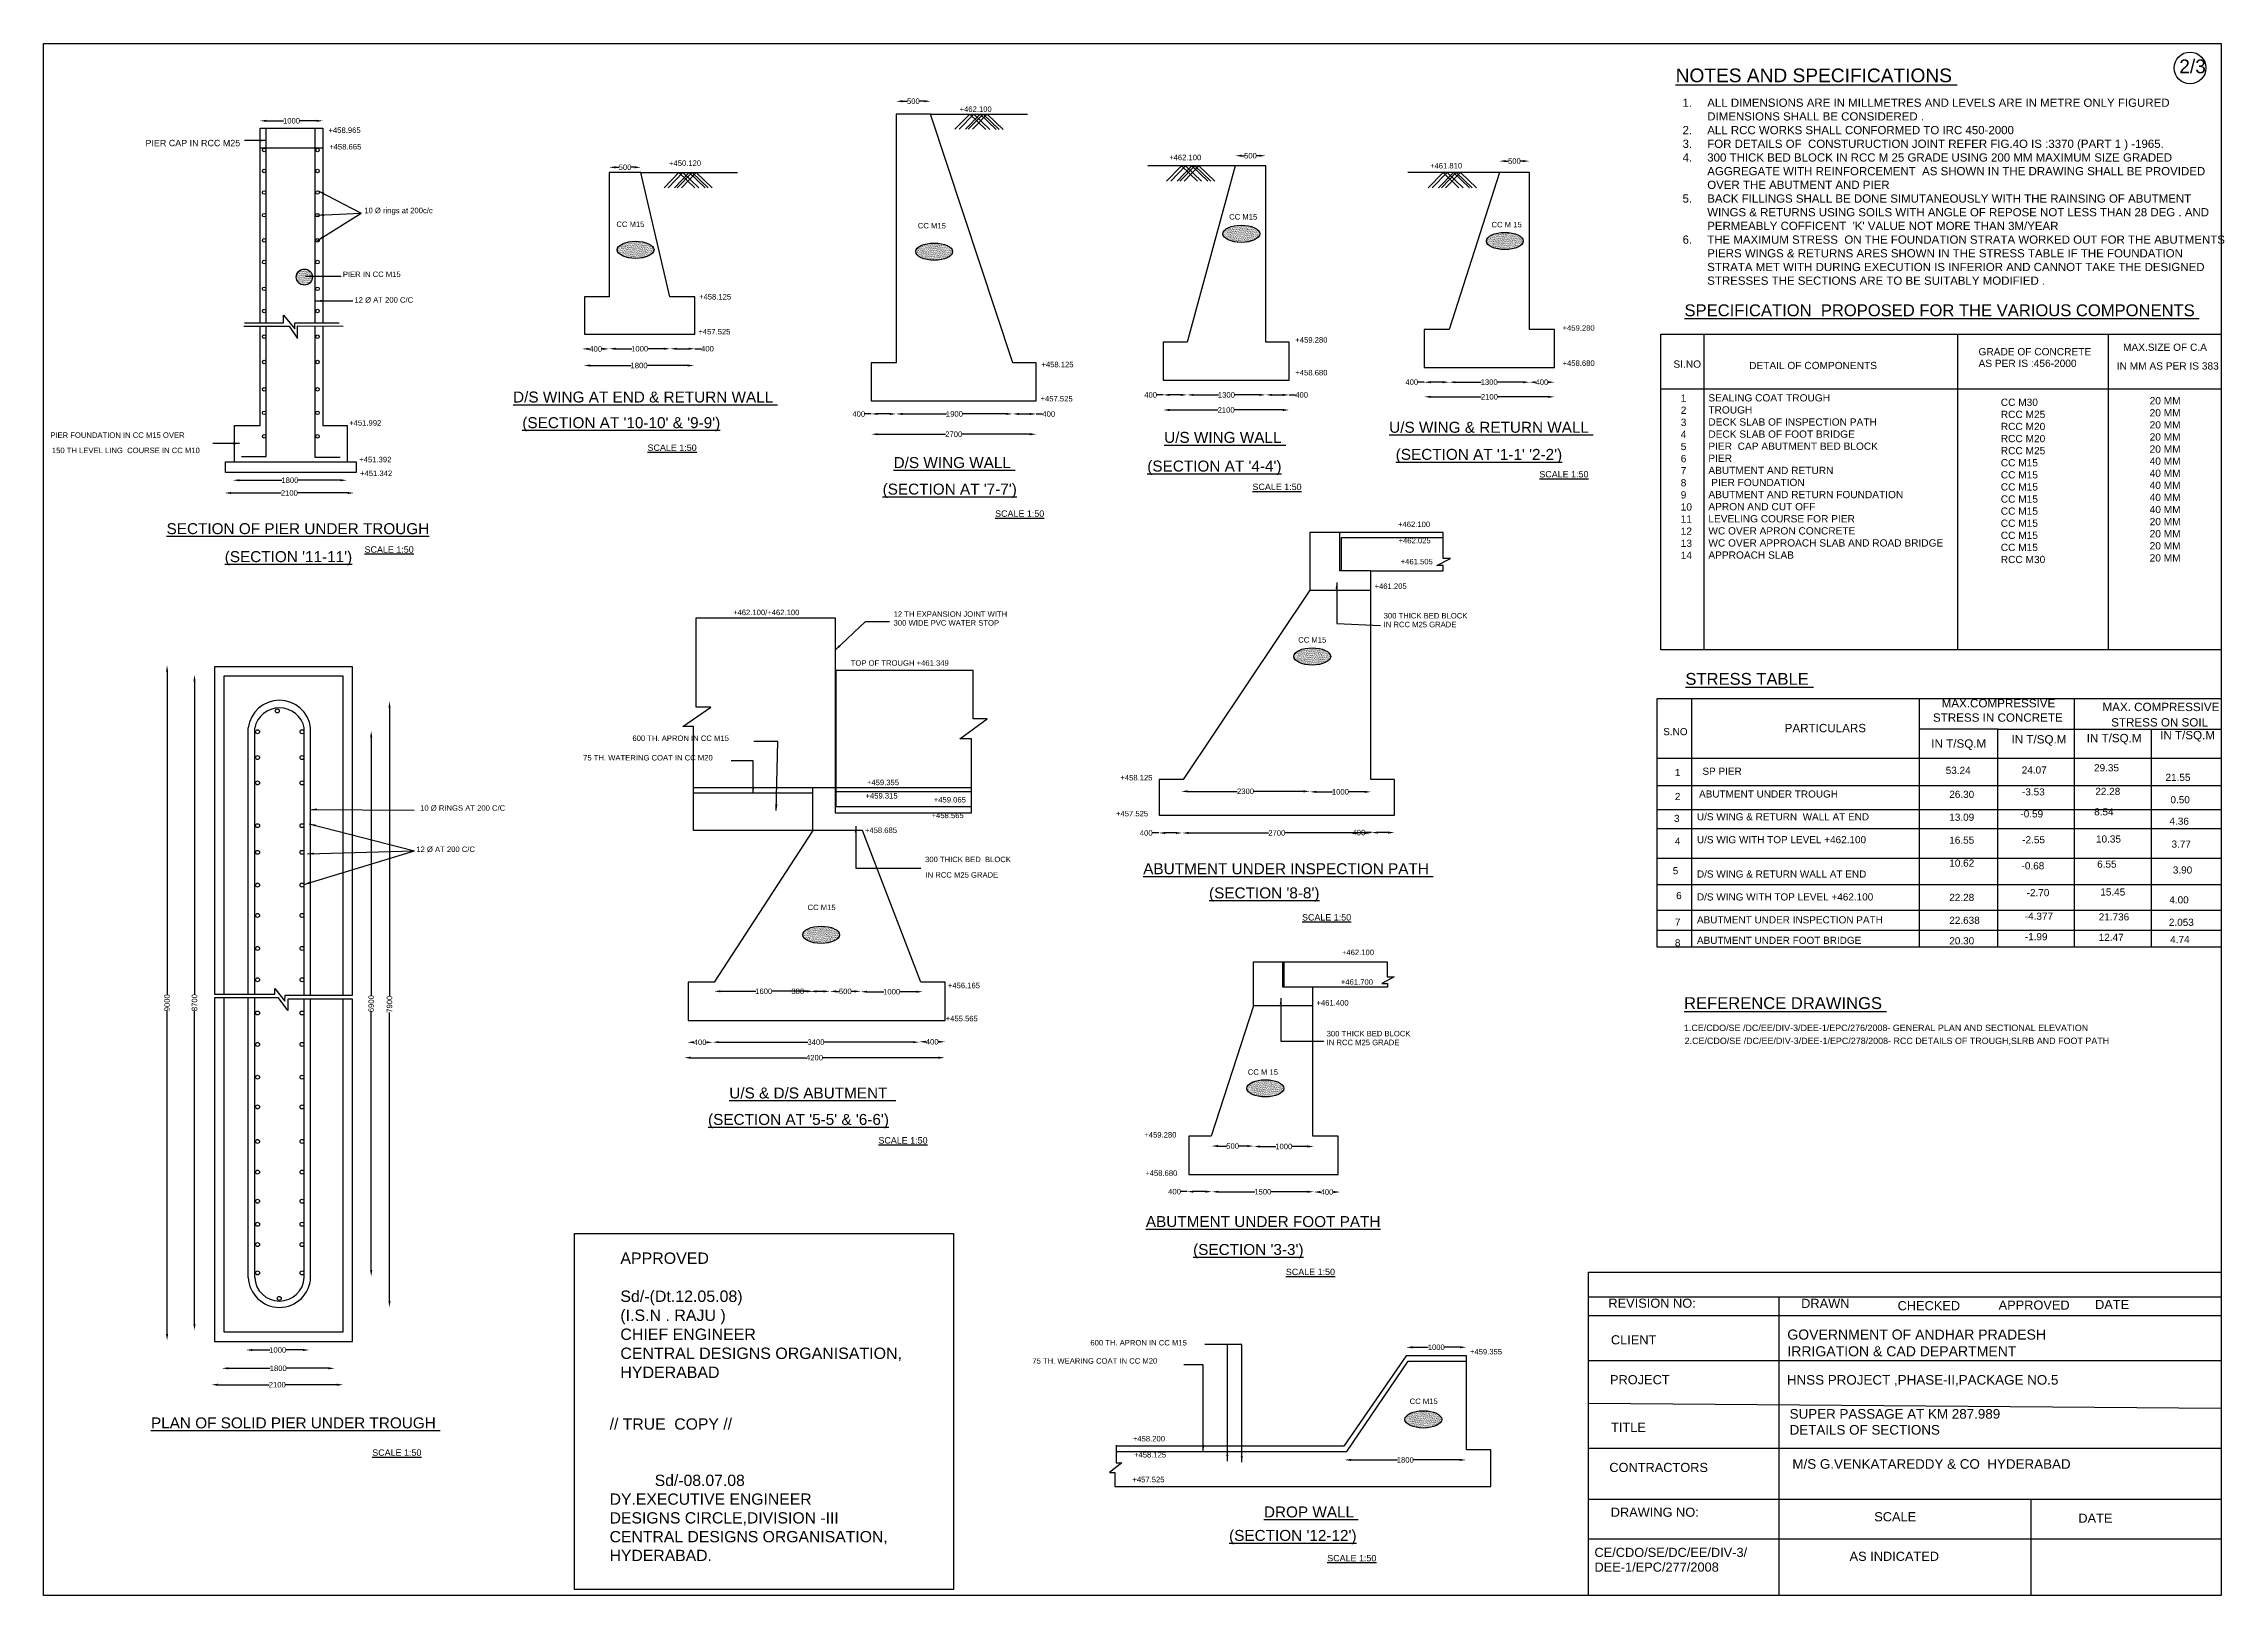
# Model space of a CAD drawing. Header units: millimetres. Extents: x 2557013 to 2676467, y 44333627 to 44418653.
import ezdxf

# ---------------------------------------------------------------- set-up
doc = ezdxf.new("R2010")
doc.units = ezdxf.units.MM
doc.header["$MEASUREMENT"] = 0
for name, color, linetype in [('DIMENSION', 7, 'Continuous'), ('DRAWING', 2, 'Continuous'), ('TEXT', 7, 'Continuous')]:
    doc.layers.add(name, color=color, linetype=linetype)
doc.styles.get("Standard").update_dxf_attribs({"font": 'arial.ttf', "height": 300})
doc.dimstyles.get("Standard").update_dxf_attribs({"dimtxt": 300, "dimasz": 350, "dimexe": 0.18, "dimexo": 0.0625, "dimgap": 0.09, "dimtad": 0, "dimdec": 0, "dimzin": 0, "dimdsep": 46, "dimtxsty": 'Standard', "dimcen": 0.09, "dimse1": 1, "dimse2": 1, "dimadec": 0, "dimazin": 0, "dimtfac": 1, "dimtdec": 0, "dimtofl": 0, "dimtmove": 0, "dimatfit": 3, "dimfxl": 1, "dimtolj": 1, "dimtzin": 0, "dimarcsym": 0})
pattern_1 = [(37.5, (0, 0), (-2.51973432, 77.07295076), [0, -60.8, 0, -68, 0, -65]), (7.5, (0, 0), (70.7910682, 112.8858426), [0, -32.8, 0, -54.8, 0, -21]), (327.5, (-49.2, 0), (124.56567447, 0.22636214), [0, -20, 0, -72, 0, -94]), (317.5, (-49.2, 0), (120.24506418, 35.1070226), [0, -10, 0, -47.2, 0, -54])]

msp = doc.modelspace()

# ---------------------------------------------------------------- texts
at = {"layer": 'DIMENSION', "color": 0}
msp.add_text('SCALE 1:50', height=350, dxfattribs=at).set_placement((2574593.7, 44390758.3))
at = {"layer": 'TEXT', "color": 0}
for s, height, p in [('2/3', 750, (2673995.2, 44417031.6)), ('%%UNOTES AND SPECIFICATIONS ', 750, (2646408.8, 44416538.3)), ('+458.965', 300, (2572618.7, 44413758.7)), ('+462.100', 300, (2607186.7, 44414911.2)), ('PIER CAP IN RCC M25', 350, (2562592.8, 44413030.1)), ('+458.665', 300, (2572655.4, 44412853.7)), ('+450.120', 300, (2591267.9, 44411953)), ('+462.100', 300, (2618664.6, 44412265.8)), ('+461.810', 300, (2632953.8, 44411812)), ('10 Ø rings at 200c/c', 300, (2574578, 44409360.2)), ('CC M15', 300, (2621953.3, 44409010.8)), ('CC M15', 300, (2588387.4, 44408604.4)), ('CC M15', 300, (2604898.7, 44408526)), ('CC M 15', 300, (2636324.1, 44408585.4)), ('PIER IN CC M15', 300, (2573404.9, 44405863)), ('12 Ø AT 200 C/C', 300, (2574040.2, 44404458.6)), ('+458.125', 300, (2592914.6, 44404630.8)), ('%%USPECIFICATION  PROPOSED FOR THE VARIOUS COMPONENTS ', 650, (2646894.1, 44403715.8)), ('+457.525', 300, (2592875.2, 44402720.2)), ('+459.280', 300, (2625577.7, 44402269.2)), ('+459.280', 300, (2640214.5, 44402921.6)), ('MAX.SIZE OF C.A ', 397.526, (2670913.9, 44401817.7)), ('+458.125', 300, (2611668.8, 44400919.9)), ('+458.680', 300, (2640214.5, 44400993.8)), ('SI.NO ', 397.53, (2646289.2, 44400893.4)), ('DETAIL OF COMPONENTS ', 397.526, (2650434.3, 44400817.4)), ('AS PER IS :456-2000', 397.526, (2662999.3, 44400935.1)), ('GRADE OF CONCRETE ', 397.526, (2662999.3, 44401573.7)), ('IN MM AS PER IS 383', 397.526, (2670572, 44400792.9)), ('+458.680', 300, (2625576.5, 44400474.3)), ('%%UD/S WING AT END & RETURN WALL ', 600, (2582728.5, 44398987.8)), ('+457.525', 300, (2611621.1, 44399047.1)), ('PIER FOUNDATION IN CC M15 OVER ', 300, (2557378.2, 44397050.8)), ('+451.992', 300, (2573750.8, 44397719.5)), ("%%U(SECTION AT '10-10' & '9-9')", 600, (2583234.3, 44397584.4)), ('%%UU/S WING WALL ', 600, (2618391.2, 44396777.4)), ('%%UU/S WING & RETURN WALL ', 600, (2630717.7, 44397330.6)), ('150 TH LEVEL LING  COURSE IN CC M10', 300, (2557465.4, 44396214.4)), ('%%USCALE 1:50', 350, (2590094.2, 44396335.6)), ("%%U(SECTION AT '1-1' '2-2')", 600, (2631076.3, 44395846.7)), ('+451.392', 300, (2574302.3, 44395711.2)), ('+451.342', 300, (2574347.4, 44394957.1)), ('%%UD/S WING WALL ', 600, (2603571.1, 44395396.6)), ("%%U(SECTION AT '4-4')", 600, (2617467.5, 44395204.3)), ('%%USCALE 1:50', 350, (2638944.2, 44394882.4)), ("%%U(SECTION AT '7-7')", 600, (2602969.8, 44393943.2)), ('%%USCALE 1:50', 350, (2623229, 44394190.7)), ('%%USCALE 1:50', 350, (2609132.4, 44392725.9)), ('%%USECTION OF PIER UNDER TROUGH', 600, (2563748.7, 44391776.1)), ('+462.100', 300, (2631201, 44392162.9)), ('+462.025', 300, (2631232.7, 44391272.1)), ("%%U(SECTION '11-11')", 600, (2566933.4, 44390242.6)), ('%%USCALE 1:50', 350, (2574593.7, 44390758.3)), ('+461.505', 300, (2631348, 44390120.2)), ('+461.205', 300, (2629918, 44388772.4)), ('+462.100/+462.100', 300, (2594775.6, 44387336.5)), ('300 WIDE PVC WATER STOP', 300, (2603574.2, 44386764.3)), ('12 TH EXPANSION JOINT WITH ', 300, (2603574.2, 44387246.2)), ('300 THICK BED BLOCK ', 300, (2630416.1, 44387155.6)), ('IN RCC M25 GRADE', 300, (2630416.1, 44386673.7)), ('CC M15', 300, (2625735.4, 44385829.9)), ('TOP OF TROUGH +461.349', 300, (2601223.6, 44384566)), ('%%USTRESS TABLE ', 650, (2646941.4, 44383519)), ('STRESS IN CONCRETE  ', 455.684, (2660502.9, 44381496.7)), ('MAX.COMPRESSIVE ', 455.684, (2660978, 44382282.1)), ('MAX. COMPRESSIVE ', 455.684, (2669791, 44382079.6)), ('600 TH. APRON IN CC M15', 300, (2589264.4, 44380441.1)), ('S.NO ', 390.59, (2645730.2, 44380759.1)), ('PARTICULARS ', 455.684, (2652381.1, 44380922.7)), ('IN T/SQ.M', 455.68, (2664807.7, 44380305.2)), ('IN T/SQ.M', 455.68, (2668924, 44380374.5)), ('STRESS ON SOIL ', 455.684, (2670266.2, 44381235.1)), ('IN T/SQ.M', 455.68, (2672947.4, 44380536.2)), ('75 TH. WATERING COAT IN CC M20 ', 300, (2586563.7, 44379374.2)), ('IN T/SQ.M', 455.68, (2660414.2, 44380074.2)), ('+459.355', 300, (2602110.5, 44378020.9)), ('+458.125', 300, (2615991.9, 44378282.1)), ('1', 390.6, (2646365.8, 44378521.4)), ('SP PIER ', 390.59, (2647876.5, 44378589)), ('53.24', 390.59, (2661202.1, 44378636.1)), ('24.07', 390.59, (2665367.3, 44378656.6)), ('29.35', 390.59, (2669328.4, 44378778.9)), ('21.55', 390.59, (2673242.7, 44378253.1)), ('+459.315', 300, (2602032.7, 44377287.6)), ('+459.065', 300, (2605772.5, 44377071.9)), ('2', 390.6, (2646365.8, 44377204.9)), ('ABUTMENT UNDER TROUGH ', 390.587, (2647691.8, 44377341.7)), ('26.30', 390.59, (2661397.7, 44377323.1)), ('-3.53', 390.59, (2665381.7, 44377458.3)), ('22.28', 390.59, (2669398.1, 44377485)), ('0.50', 390.59, (2673512.8, 44377030.6)), ('10 Ø RINGS AT 200 C/C', 300, (2577637.9, 44376619.1)), ('+458.565', 300, (2605653.9, 44376214.8)), ('+457.525', 300, (2615753.7, 44376310.9)), ('3', 390.6, (2646319.7, 44376003.9)), ('U/S WING & RETURN  WALL AT END', 390.587, (2647576.1, 44376094.5)), ('13.09', 390.59, (2661397.7, 44376068.2)), ('-0.59', 390.59, (2665293.8, 44376251.5)), ('8.54', 390.59, (2669334.1, 44376367.7)), ('4.36', 390.59, (2673460.3, 44375852.3)), ('12 Ø AT 200 C/C', 300, (2577428.1, 44374358.1)), ('+458.685', 300, (2602001.5, 44375398.7)), ('4', 390.6, (2646365.8, 44374756.6)), ('U/S WIG WITH TOP LEVEL +462.100', 390.587, (2647576.1, 44374839.6)), ('16.55', 390.59, (2661397.7, 44374813.3)), ('-2.55', 390.59, (2665395.1, 44374836)), ('10.35', 390.59, (2669435.4, 44374876.5)), ('3.77', 390.59, (2673571.1, 44374597.5)), ('300 THICK BED  BLOCK ', 300, (2605294.9, 44373804.7)), ('%%UABUTMENT UNDER INSPECTION PATH ', 600, (2617244.9, 44373141.1)), ('5', 390.6, (2646250.1, 44373139.7)), ('10.62', 390.59, (2661397.7, 44373558.4)), ('-0.68', 390.59, (2665357.1, 44373408)), ('6.55', 390.59, (2669498.7, 44373499)), ('3.90', 390.59, (2673643.6, 44373177.7)), ('IN RCC M25 GRADE ', 300, (2605320.4, 44372952.6)), ("%%U(SECTION '8-8')", 600, (2620851.4, 44371817.6)), ('D/S WING & RETURN WALL AT END ', 390.587, (2647576.1, 44372957.3)), ('-2.70', 390.59, (2665635.6, 44371935.9)), ('15.45', 390.59, (2669671.4, 44371973.8)), ('CC M15', 300, (2598859, 44371175.5)), ('6', 390.6, (2646435.1, 44371777.1)), ('D/S WING WITH TOP LEVEL +462.100', 390.587, (2647576.1, 44371702.4)), ('22.28', 390.59, (2661397.7, 44371676.1)), ('-4.377', 390.59, (2665534.3, 44370646.8)), ('4.00', 390.59, (2673450.4, 44371543.9)), ('%%USCALE 1:50', 350, (2625943.4, 44370604.7)), ('7', 390.6, (2646367.2, 44370314.2)), ('ABUTMENT UNDER INSPECTION PATH', 390.587, (2647576.1, 44370447.5)), ('22.638                    ', 390.587, (2661397.7, 44370421.2)), ('-1.99', 390.59, (2665534.3, 44369524)), ('21.736', 390.59, (2669583.1, 44370609)), ('12.47', 390.59, (2669583.1, 44369486.2)), ('2.053', 390.59, (2673426, 44370310.8)), ('+462.100', 300, (2628129.4, 44368708.3)), ('8', 390.6, (2646367.2, 44369191.4)), ('ABUTMENT UNDER FOOT BRIDGE ', 390.587, (2647576.1, 44369324.7)), ('20.30', 390.59, (2661397.7, 44369298.4)), ('4.74', 390.59, (2673499.3, 44369370.7)), ('+456.165', 300, (2606544.5, 44366894.5)), ('+461.700', 300, (2628071.4, 44367084.9)), ('%%UREFERENCE DRAWINGS ', 650, (2646867.8, 44365755)), ('+455.565', 300, (2606424.8, 44365083.3)), ('+461.400', 300, (2626736, 44365943)), ('300 THICK BED BLOCK ', 300, (2627294.6, 44364256.5)), ('IN RCC M25 GRADE', 300, (2627294.6, 44363774.6)), ('1.CE/CDO/SE /DC/EE/DIV-3/DEE-1/EPC/276/2008- GENERAL PLAN AND SECTIONAL ELEVATION ', 350, (2646864.8, 44364547.9)), ('2.CE/CDO/SE /DC/EE/DIV-3/DEE-1/EPC/278/2008- RCC DETAILS OF TROUGH,SLRB AND FOOT PATH ', 350, (2646901.7, 44363835.6)), ('%%UU/S & D/S ABUTMENT  ', 600, (2594571.1, 44360854.9)), ('CC M 15', 300, (2622973.9, 44362152.7)), ("%%U(SECTION AT '5-5' & '6-6')", 600, (2593408.3, 44359405.6)), ('%%USCALE 1:50', 350, (2602741.4, 44358384.4)), ('+459.280', 300, (2617305.3, 44358715)), ('+458.680', 300, (2617354.5, 44356617.5)), ('%%UABUTMENT UNDER FOOT PATH', 600, (2617389.7, 44353810.4)), ("%%U(SECTION '3-3')", 600, (2619978, 44352279.9)), ('%%USCALE 1:50', 350, (2625059.9, 44351175.7)), ('REVISION NO:', 501.14, (2642725.5, 44349386.4)), ('DRAWN ', 501.14, (2653286.1, 44349376.8)), ('CHECKED ', 501.14, (2658566.3, 44349250.4)), ('APPROVED ', 501.14, (2664099.4, 44349282)), ('DATE ', 501.14, (2669384.9, 44349313.7)), ('600 TH. APRON IN CC M15', 300, (2614348.6, 44347321.8)), ('CLIENT', 501.14, (2642862.6, 44347380.7)), ('75 TH. WEARING COAT IN CC M20', 300, (2611170.4, 44346322.7)), ('+459.355', 300, (2635142, 44346830.6)), ('PROJECT', 501.14, (2642813.5, 44345194.5)), ('CC M15', 300, (2631841.2, 44344112.4)), ('%%UPLAN OF SOLID PIER UNDER TROUGH ', 600, (2562894.1, 44342778.3)), ('TITLE ', 501.14, (2642872.3, 44342582.2)), ('%%USCALE 1:50', 350, (2575015.1, 44341275.7)), ('+458.200', 300, (2616678.2, 44342063)), ('+458.125', 300, (2616741.5, 44341183.2)), ('+457.525', 300, (2616652.6, 44339825.4)), ('CONTRACTORS ', 501.14, (2642774.5, 44340387)), ('%%UDROP WALL ', 600, (2623857.3, 44337899.5)), ('DRAWING NO:', 501.14, (2642853.4, 44337934)), ('SCALE ', 501.14, (2657288.2, 44337686.4)), ('DATE ', 501.14, (2668467, 44337607.8)), ("%%U(SECTION '12-12')", 600, (2621949.8, 44336612.5)), ('%%USCALE 1:50', 350, (2627325.3, 44335492.2)), ('CE/CDO/SE/DC/EE/DIV-3/', 501.14, (2641962.4, 44335732.7)), ('DEE-1/EPC/277/2008', 501.14, (2641962.4, 44334927.6)), ('AS INDICATED ', 501.14, (2655936.1, 44335518.3))]:
    msp.add_text(s, height=height, dxfattribs=at).set_placement(p)
at = {"layer": 'TEXT', "color": 0, "insert": (2646339, 44415640), "char_height": 450, "attachment_point": 1}
msp.add_mtext_dynamic_manual_height_columns("\\pi-1350,l1800,t1800;1.^IALL DIMENSIONS ARE IN MILLMETRES AND LEVELS ARE IN METRE ONLY FIGURED DIMENSIONS SHALL BE CONSIDERED .\\P2.^IALL RCC WORKS SHALL CONFORMED TO IRC 450-2000\\P3.^IFOR DETAILS OF  CONSTURUCTION JOINT REFER FIG.4O IS :3370 (PART 1 ) -1965.\\P4.^I300 THICK BED BLOCK IN RCC M 25 GRADE USING 200 MM MAXIMUM SIZE GRADED AGGREGATE WITH REINFORCEMENT  AS SHOWN IN THE DRAWING SHALL BE PROVIDED OVER THE ABUTMENT AND PIER \\P5.^IBACK FILLINGS SHALL BE DONE SIMUTANEOUSLY WITH THE RAINSING OF ABUTMENT WINGS & RETURNS USING SOILS WITH ANGLE OF REPOSE NOT LESS THAN 28 DEG . AND PERMEABLY COFFICENT  'K' VALUE NOT MORE THAN 3M/YEAR \\P6.^ITHE MAXIMUM STRESS  ON THE FOUNDATION STRATA WORKED OUT FOR THE ABUTMENTS PIERS WINGS & RETURNS ARES SHOWN IN THE STRESS TABLE IF THE FOUNDATION STRATA MET WITH DURING EXECUTION IS INFERIOR AND CANNOT TAKE THE DESIGNED STRESSES THE SECTIONS ARE TO BE SUITABLY MODIFIED .", width=30413.916, gutter_width=1500, heights=[19120], dxfattribs=at)
at = {"layer": 'TEXT', "color": 0, "attachment_point": 1}
for s, insert, char_height, width in [('1  2 {\\H1.841x; }\\P3 {\\H1.5607x; }\\P4 {\\H1.65x; }\\P5 {\\H1.6167x; }\\P6 {\\H1.6319x; }\\P7 {\\H1.6263x; }\\P8 {\\H1.6287x; }\\P9 {\\H1.6315x; }10 {\\H1.6305x; }11 {\\H1.6308x; }12 {\\H1.6307x; }13 {\\H1.6308x; }14{\\H1.6308x; }', (2646686.6, 44399427.2), 397.526, 806.724), ('SEALING COAT TROUGH  \\PTROUGH  {\\H1.8666x; }\\PDECK SLAB OF INSPECTION PATH  {\\H1.5777x; }\\PDECK SLAB OF FOOT BRIDGE  {\\H1.674x; }\\PPIER  CAP ABUTMENT BED BLOCK  {\\H1.6419x; }\\PPIER  {\\H1.6349x; }\\PABUTMENT AND RETURN  {\\H1.6217x; }\\P PIER FOUNDATION  {\\H1.6438x; }\\PABUTMENT AND RETURN FOUNDATION  {\\H1.652x; }\\PAPRON AND CUT OFF  {\\H1.6493x; }\\PLEVELING COURSE FOR PIER  {\\H1.6502x; }\\PWC OVER APRON CONCRETE  {\\H1.6499x; }\\PWC OVER APPROACH SLAB AND ROAD BRIDGE  {\\H1.65x; }\\PAPPROACH SLAB {\\H1.6499x; }', (2648201.6, 44399444.3), 397.526, 13101.574), ('CC M30 RCC M25 {\\H1.8653x; }RCC M20 {\\H1.5769x; }RCC M20 {\\H1.673x; }RCC M25 {\\H1.641x; }CC M15 {\\H1.6517x; }CC M15 {\\H1.6481x; }CC M15 {\\H1.6493x; }CC M15 {\\H1.6489x; }CC M15 {\\H1.649x; }CC M15 {\\H1.649x; }CC M15 {\\H1.649x; }CC M15 {\\H1.649x; }RCC M30{\\H1.649x; }', (2664217.9, 44399200.1), 397.5262, 2608.519), ('20 MM 20 MM {\\H1.841x; }20 MM {\\H1.5607x; }20 MM {\\H1.6541x; }20 MM {\\H1.623x; }40 MM {\\H1.6334x; }40 MM {\\H1.6299x; }40 MM {\\H1.631x; }40 MM {\\H1.6307x; }40 MM {\\H1.6308x; }20 MM {\\H1.6307x; }20 MM {\\H1.6308x; }20 MM{\\H1.6308x; }\\P20 MM{\\H1.6308x; }', (2672373, 44399287.1), 397.5262, 1982.881), ('APPROVED  \\P\\PSd/-(Dt.12.05.08) \\P(I.S.N . RAJU ) \\PCHIEF ENGINEER  \\PCENTRAL DESIGNS ORGANISATION, HYDERABAD  ', (2588604.3, 44352414.9), 625, 15616.306), ('GOVERNMENT OF ANDHAR PRADESH  IRRIGATION & CAD DEPARTMENT ', (2652526.2, 44348194), 550, 15032.097), ('HNSS PROJECT ,PHASE-II,PACKAGE NO.5', (2652501, 44345699.9), 525, 14960.797), ('SUPER PASSAGE AT KM 287.989 \\PDETAILS OF SECTIONS ', (2652652.2, 44343835.6), 525, 11494.486), ('\\P{\\H0.99994x;// TRUE  COPY //\\P\\P\\P^ISd/-08.07.08\\P}DY.EXECUTIVE ENGINEER  \\PDESIGNS CIRCLE,DIVISION -III \\PCENTRAL DESIGNS ORGANISATION, HYDERABAD.\\P{\\H0.99994x;\\P\\P\\P\\P}', (2588016.3, 44344355), 617.14, 17763.275), ('M/S G.VENKATAREDDY & CO  HYDERABAD ', (2652803.5, 44341089.6), 525, 14960.797)]:
    msp.add_mtext(s, dxfattribs=dict(at, insert=insert, char_height=char_height, width=width))

# ---------------------------------------------------------------- blocks, each defined once
blk = doc.blocks.new('*D53')
at = {"layer": 'Defpoints', "color": 0, "transparency": 16777216}
for p in [(2572316, 44414421), (2568868, 44414022), (2572316, 44414022)]:
    blk.add_point(p, dxfattribs=at)
at = {"layer": 'TEXT', "color": 0, "lineweight": -2, "transparency": 16777216}
for p, q in [((2569218, 44414421), (2570158, 44414421)), ((2571966, 44414421), (2571025, 44414421))]:
    blk.add_line(p, q, dxfattribs=at)
at = {"layer": 'TEXT', "color": 0, "transparency": 16777216}
for points in [[(2569218, 44414479), (2569218, 44414363), (2568868, 44414421)], [(2571966, 44414479), (2571966, 44414363), (2572316, 44414421)]]:
    blk.add_solid(points, dxfattribs=at)
at = {"layer": 'TEXT', "color": 0, "transparency": 16777216, "insert": (2570592, 44414421), "char_height": 300, "attachment_point": 5}
blk.add_mtext('\\A1;1000', dxfattribs=at)
blk = doc.blocks.new('*D54')
at = {"layer": 'Defpoints', "color": 0, "transparency": 16777216}
for p in [(2567385, 44394753), (2573623, 44394753), (2573623, 44394728)]:
    blk.add_point(p, dxfattribs=at)
at = {"layer": 'TEXT', "color": 0, "lineweight": -2, "transparency": 16777216}
for p, q in [((2567735, 44394728), (2570070, 44394728)), ((2573273, 44394728), (2570937, 44394728))]:
    blk.add_line(p, q, dxfattribs=at)
at = {"layer": 'TEXT', "color": 0, "transparency": 16777216}
for points in [[(2567735, 44394786), (2567735, 44394670), (2567385, 44394728)], [(2573273, 44394786), (2573273, 44394670), (2573623, 44394728)]]:
    blk.add_solid(points, dxfattribs=at)
at = {"layer": 'TEXT', "color": 0, "transparency": 16777216, "insert": (2570504, 44394728), "char_height": 300, "attachment_point": 5}
blk.add_mtext('\\A1;1800', dxfattribs=at)
blk = doc.blocks.new('*D55')
at = {"layer": 'Defpoints', "color": 0, "transparency": 16777216}
for p in [(2566935, 44394030), (2566935, 44393943), (2574010, 44393943)]:
    blk.add_point(p, dxfattribs=at)
at = {"layer": 'TEXT', "color": 0, "lineweight": -2, "transparency": 16777216}
for p, q in [((2567285, 44394030), (2570023, 44394030)), ((2573660, 44394030), (2570923, 44394030))]:
    blk.add_line(p, q, dxfattribs=at)
at = {"layer": 'TEXT', "color": 0, "transparency": 16777216}
for points in [[(2567285, 44394088), (2567285, 44393972), (2566935, 44394030)], [(2573660, 44394088), (2573660, 44393972), (2574010, 44394030)]]:
    blk.add_solid(points, dxfattribs=at)
at = {"layer": 'TEXT', "color": 0, "transparency": 16777216, "insert": (2570473, 44394030), "char_height": 300, "attachment_point": 5}
blk.add_mtext('\\A1;2100', dxfattribs=at)
blk = doc.blocks.new('*D56')
at = {"layer": 'Defpoints', "color": 0, "transparency": 16777216}
for p in [(2586611, 44400936), (2592646, 44401014), (2592646, 44400936)]:
    blk.add_point(p, dxfattribs=at)
at = {"layer": 'TEXT', "color": 0, "lineweight": -2, "transparency": 16777216}
for p, q in [((2586961, 44401014), (2589195, 44401014)), ((2592296, 44401014), (2590062, 44401014))]:
    blk.add_line(p, q, dxfattribs=at)
at = {"layer": 'TEXT', "color": 0, "transparency": 16777216}
for points in [[(2586961, 44401073), (2586961, 44400956), (2586611, 44401014)], [(2592296, 44401073), (2592296, 44400956), (2592646, 44401014)]]:
    blk.add_solid(points, dxfattribs=at)
at = {"layer": 'TEXT', "color": 0, "transparency": 16777216, "insert": (2589628, 44401014), "char_height": 300, "attachment_point": 5}
blk.add_mtext('\\A1;1800', dxfattribs=at)
blk = doc.blocks.new('*D57')
at = {"layer": 'Defpoints', "color": 0, "transparency": 16777216}
for p in [(2586516, 44401934), (2586516, 44401925), (2587992, 44401934)]:
    blk.add_point(p, dxfattribs=at)
at = {"layer": 'TEXT', "color": 0, "lineweight": -2, "transparency": 16777216}
for p, q in [((2586866, 44401925), (2586917, 44401925)), ((2587642, 44401925), (2587591, 44401925))]:
    blk.add_line(p, q, dxfattribs=at)
at = {"layer": 'TEXT', "color": 0, "transparency": 16777216}
for points in [[(2586866, 44401983), (2586866, 44401867), (2586516, 44401925)], [(2587642, 44401983), (2587642, 44401867), (2587992, 44401925)]]:
    blk.add_solid(points, dxfattribs=at)
at = {"layer": 'TEXT', "color": 0, "transparency": 16777216, "insert": (2587254, 44401925), "char_height": 300, "attachment_point": 5}
blk.add_mtext('\\A1;400', dxfattribs=at)
blk = doc.blocks.new('*D58')
at = {"layer": 'Defpoints', "color": 0, "transparency": 16777216}
for p in [(2587992, 44401925), (2591334, 44401934), (2591334, 44401925)]:
    blk.add_point(p, dxfattribs=at)
at = {"layer": 'TEXT', "color": 0, "lineweight": -2, "transparency": 16777216}
for p, q in [((2588342, 44401934), (2589230, 44401934)), ((2590984, 44401934), (2590096, 44401934))]:
    blk.add_line(p, q, dxfattribs=at)
at = {"layer": 'TEXT', "color": 0, "transparency": 16777216}
for points in [[(2588342, 44401992), (2588342, 44401875), (2587992, 44401934)], [(2590984, 44401992), (2590984, 44401875), (2591334, 44401934)]]:
    blk.add_solid(points, dxfattribs=at)
at = {"layer": 'TEXT', "color": 0, "transparency": 16777216, "insert": (2589663, 44401934), "char_height": 300, "attachment_point": 5}
blk.add_mtext('\\A1;1000', dxfattribs=at)
blk = doc.blocks.new('*D59')
at = {"layer": 'Defpoints', "color": 0, "transparency": 16777216}
for p in [(2591334, 44401925), (2592689, 44401934), (2592689, 44401925)]:
    blk.add_point(p, dxfattribs=at)
at = {"layer": 'TEXT', "color": 0, "lineweight": -2, "transparency": 16777216}
for p, q in [((2591684, 44401934), (2592339, 44401934)), ((2592689, 44401934), (2593039, 44401934))]:
    blk.add_line(p, q, dxfattribs=at)
at = {"layer": 'TEXT', "color": 0, "transparency": 16777216}
for points in [[(2591684, 44401992), (2591684, 44401875), (2591334, 44401934)], [(2592339, 44401992), (2592339, 44401875), (2592689, 44401934)]]:
    blk.add_solid(points, dxfattribs=at)
at = {"layer": 'TEXT', "color": 0, "transparency": 16777216, "insert": (2593376, 44401934), "char_height": 300, "attachment_point": 5}
blk.add_mtext('\\A1;400', dxfattribs=at)
blk = doc.blocks.new('*D60')
at = {"layer": 'Defpoints', "color": 0, "transparency": 16777216}
for p in [(2587992, 44411875), (2587992, 44411592), (2589730, 44411592)]:
    blk.add_point(p, dxfattribs=at)
at = {"layer": 'TEXT', "color": 0, "lineweight": -2, "transparency": 16777216}
for p, q in [((2588342, 44411875), (2588530, 44411875)), ((2589380, 44411875), (2589192, 44411875))]:
    blk.add_line(p, q, dxfattribs=at)
at = {"layer": 'TEXT', "color": 0, "transparency": 16777216}
for points in [[(2588342, 44411933), (2588342, 44411817), (2587992, 44411875)], [(2589380, 44411933), (2589380, 44411817), (2589730, 44411875)]]:
    blk.add_solid(points, dxfattribs=at)
at = {"layer": 'TEXT', "color": 0, "transparency": 16777216, "insert": (2588861, 44411875), "char_height": 300, "attachment_point": 5}
blk.add_mtext('\\A1;500', dxfattribs=at)
blk = doc.blocks.new('*D61')
at = {"layer": 'Defpoints', "color": 0, "transparency": 16777216}
for p in [(2603710, 44415495), (2603710, 44414790), (2605598, 44414790)]:
    blk.add_point(p, dxfattribs=at)
at = {"layer": 'TEXT', "color": 0, "lineweight": -2, "transparency": 16777216}
for p, q in [((2604060, 44415495), (2604323, 44415495)), ((2605248, 44415495), (2604985, 44415495))]:
    blk.add_line(p, q, dxfattribs=at)
at = {"layer": 'TEXT', "color": 0, "transparency": 16777216}
for points in [[(2604060, 44415553), (2604060, 44415437), (2603710, 44415495)], [(2605248, 44415553), (2605248, 44415437), (2605598, 44415495)]]:
    blk.add_solid(points, dxfattribs=at)
at = {"layer": 'TEXT', "color": 0, "transparency": 16777216, "insert": (2604654, 44415495), "char_height": 300, "attachment_point": 5}
blk.add_mtext('\\A1;500', dxfattribs=at)
blk = doc.blocks.new('*D62')
at = {"layer": 'Defpoints', "color": 0, "transparency": 16777216}
for p in [(2602349, 44401164), (2603710, 44401164), (2602349, 44398360)]:
    blk.add_point(p, dxfattribs=at)
at = {"layer": 'TEXT', "color": 0, "lineweight": -2, "transparency": 16777216}
for p, q in [((2602349, 44398360), (2601999, 44398360)), ((2603360, 44398360), (2602699, 44398360))]:
    blk.add_line(p, q, dxfattribs=at)
at = {"layer": 'TEXT', "color": 0, "transparency": 16777216}
for points in [[(2602699, 44398418), (2602699, 44398302), (2602349, 44398360)], [(2603360, 44398418), (2603360, 44398302), (2603710, 44398360)]]:
    blk.add_solid(points, dxfattribs=at)
at = {"layer": 'TEXT', "color": 0, "transparency": 16777216, "insert": (2601662, 44398360), "char_height": 300, "attachment_point": 5}
blk.add_mtext('\\A1;400', dxfattribs=at)
blk = doc.blocks.new('*D63')
at = {"layer": 'Defpoints', "color": 0, "transparency": 16777216}
for p in [(2603710, 44401164), (2610094, 44401164), (2610094, 44398361)]:
    blk.add_point(p, dxfattribs=at)
at = {"layer": 'TEXT', "color": 0, "lineweight": -2, "transparency": 16777216}
for p, q in [((2604060, 44398361), (2606469, 44398361)), ((2609744, 44398361), (2607335, 44398361))]:
    blk.add_line(p, q, dxfattribs=at)
at = {"layer": 'TEXT', "color": 0, "transparency": 16777216}
for points in [[(2604060, 44398419), (2604060, 44398303), (2603710, 44398361)], [(2609744, 44398419), (2609744, 44398303), (2610094, 44398361)]]:
    blk.add_solid(points, dxfattribs=at)
at = {"layer": 'TEXT', "color": 0, "transparency": 16777216, "insert": (2606902, 44398361), "char_height": 300, "attachment_point": 5}
blk.add_mtext('\\A1;1900', dxfattribs=at)
blk = doc.blocks.new('*D64')
at = {"layer": 'Defpoints', "color": 0, "transparency": 16777216}
for p in [(2610094, 44401164), (2611383, 44401164), (2611383, 44398361)]:
    blk.add_point(p, dxfattribs=at)
at = {"layer": 'TEXT', "color": 0, "lineweight": -2, "transparency": 16777216}
for p, q in [((2610444, 44398361), (2611033, 44398361)), ((2611383, 44398361), (2611733, 44398361))]:
    blk.add_line(p, q, dxfattribs=at)
at = {"layer": 'TEXT', "color": 0, "transparency": 16777216}
for points in [[(2610444, 44398419), (2610444, 44398303), (2610094, 44398361)], [(2611033, 44398419), (2611033, 44398303), (2611383, 44398361)]]:
    blk.add_solid(points, dxfattribs=at)
at = {"layer": 'TEXT', "color": 0, "transparency": 16777216, "insert": (2612070, 44398361), "char_height": 300, "attachment_point": 5}
blk.add_mtext('\\A1;400', dxfattribs=at)
blk = doc.blocks.new('*D65')
at = {"layer": 'Defpoints', "color": 0, "transparency": 16777216}
for p in [(2602349, 44399072), (2611383, 44399072), (2611383, 44397250)]:
    blk.add_point(p, dxfattribs=at)
at = {"layer": 'TEXT', "color": 0, "lineweight": -2, "transparency": 16777216}
for p, q in [((2602699, 44397250), (2606416, 44397250)), ((2611033, 44397250), (2607316, 44397250))]:
    blk.add_line(p, q, dxfattribs=at)
at = {"layer": 'TEXT', "color": 0, "transparency": 16777216}
for points in [[(2602699, 44397309), (2602699, 44397192), (2602349, 44397250)], [(2611033, 44397309), (2611033, 44397192), (2611383, 44397250)]]:
    blk.add_solid(points, dxfattribs=at)
at = {"layer": 'TEXT', "color": 0, "transparency": 16777216, "insert": (2606866, 44397250), "char_height": 300, "attachment_point": 5}
blk.add_mtext('\\A1;2700', dxfattribs=at)
blk = doc.blocks.new('*D66')
at = {"layer": 'Defpoints', "color": 0, "transparency": 16777216}
for p in [(2618338, 44402287), (2619648, 44402287), (2618338, 44399404)]:
    blk.add_point(p, dxfattribs=at)
at = {"layer": 'TEXT', "color": 0, "lineweight": -2, "transparency": 16777216}
for p, q in [((2618338, 44399404), (2617988, 44399404)), ((2619298, 44399404), (2618688, 44399404))]:
    blk.add_line(p, q, dxfattribs=at)
at = {"layer": 'TEXT', "color": 0, "transparency": 16777216}
for points in [[(2618688, 44399463), (2618688, 44399346), (2618338, 44399404)], [(2619298, 44399463), (2619298, 44399346), (2619648, 44399404)]]:
    blk.add_solid(points, dxfattribs=at)
at = {"layer": 'TEXT', "color": 0, "transparency": 16777216, "insert": (2617651, 44399404), "char_height": 300, "attachment_point": 5}
blk.add_mtext('\\A1;400', dxfattribs=at)
blk = doc.blocks.new('*D67')
at = {"layer": 'Defpoints', "color": 0, "transparency": 16777216}
for p in [(2619648, 44402287), (2623953, 44402287), (2623953, 44399404)]:
    blk.add_point(p, dxfattribs=at)
at = {"layer": 'TEXT', "color": 0, "lineweight": -2, "transparency": 16777216}
for p, q in [((2619998, 44399404), (2621367, 44399404)), ((2623603, 44399404), (2622234, 44399404))]:
    blk.add_line(p, q, dxfattribs=at)
at = {"layer": 'TEXT', "color": 0, "transparency": 16777216}
for points in [[(2619998, 44399463), (2619998, 44399346), (2619648, 44399404)], [(2623603, 44399463), (2623603, 44399346), (2623953, 44399404)]]:
    blk.add_solid(points, dxfattribs=at)
at = {"layer": 'TEXT', "color": 0, "transparency": 16777216, "insert": (2621801, 44399404), "char_height": 300, "attachment_point": 5}
blk.add_mtext('\\A1;1300', dxfattribs=at)
blk = doc.blocks.new('*D68')
at = {"layer": 'Defpoints', "color": 0, "transparency": 16777216}
for p in [(2623953, 44402287), (2625236, 44402287), (2625236, 44399404)]:
    blk.add_point(p, dxfattribs=at)
at = {"layer": 'TEXT', "color": 0, "lineweight": -2, "transparency": 16777216}
for p, q in [((2624303, 44399404), (2624886, 44399404)), ((2625236, 44399404), (2625586, 44399404))]:
    blk.add_line(p, q, dxfattribs=at)
at = {"layer": 'TEXT', "color": 0, "transparency": 16777216}
for points in [[(2624303, 44399463), (2624303, 44399346), (2623953, 44399404)], [(2624886, 44399463), (2624886, 44399346), (2625236, 44399404)]]:
    blk.add_solid(points, dxfattribs=at)
at = {"layer": 'TEXT', "color": 0, "transparency": 16777216, "insert": (2625923, 44399404), "char_height": 300, "attachment_point": 5}
blk.add_mtext('\\A1;400', dxfattribs=at)
blk = doc.blocks.new('*D69')
at = {"layer": 'Defpoints', "color": 0, "transparency": 16777216}
for p in [(2618338, 44400203), (2625236, 44400203), (2625236, 44398579)]:
    blk.add_point(p, dxfattribs=at)
at = {"layer": 'TEXT', "color": 0, "lineweight": -2, "transparency": 16777216}
for p, q in [((2618688, 44398579), (2621337, 44398579)), ((2624886, 44398579), (2622237, 44398579))]:
    blk.add_line(p, q, dxfattribs=at)
at = {"layer": 'TEXT', "color": 0, "transparency": 16777216}
for points in [[(2618688, 44398637), (2618688, 44398521), (2618338, 44398579)], [(2624886, 44398637), (2624886, 44398521), (2625236, 44398579)]]:
    blk.add_solid(points, dxfattribs=at)
at = {"layer": 'TEXT', "color": 0, "transparency": 16777216, "insert": (2621787, 44398579), "char_height": 300, "attachment_point": 5}
blk.add_mtext('\\A1;2100', dxfattribs=at)
blk = doc.blocks.new('*D70')
at = {"layer": 'Defpoints', "color": 0, "transparency": 16777216}
for p in [(2632640, 44402987), (2633997, 44402987), (2632640, 44400101)]:
    blk.add_point(p, dxfattribs=at)
at = {"layer": 'TEXT', "color": 0, "lineweight": -2, "transparency": 16777216}
for p, q in [((2632640, 44400101), (2632290, 44400101)), ((2633647, 44400101), (2632990, 44400101))]:
    blk.add_line(p, q, dxfattribs=at)
at = {"layer": 'TEXT', "color": 0, "transparency": 16777216}
for points in [[(2632990, 44400159), (2632990, 44400042), (2632640, 44400101)], [(2633647, 44400159), (2633647, 44400042), (2633997, 44400101)]]:
    blk.add_solid(points, dxfattribs=at)
at = {"layer": 'TEXT', "color": 0, "transparency": 16777216, "insert": (2631953, 44400101), "char_height": 300, "attachment_point": 5}
blk.add_mtext('\\A1;400', dxfattribs=at)
blk = doc.blocks.new('*D71')
at = {"layer": 'Defpoints', "color": 0, "transparency": 16777216}
for p in [(2633997, 44402987), (2638395, 44402987), (2638395, 44400101)]:
    blk.add_point(p, dxfattribs=at)
at = {"layer": 'TEXT', "color": 0, "lineweight": -2, "transparency": 16777216}
for p, q in [((2634347, 44400101), (2635763, 44400101)), ((2638045, 44400101), (2636630, 44400101))]:
    blk.add_line(p, q, dxfattribs=at)
at = {"layer": 'TEXT', "color": 0, "transparency": 16777216}
for points in [[(2634347, 44400159), (2634347, 44400042), (2633997, 44400101)], [(2638045, 44400159), (2638045, 44400042), (2638395, 44400101)]]:
    blk.add_solid(points, dxfattribs=at)
at = {"layer": 'TEXT', "color": 0, "transparency": 16777216, "insert": (2636196, 44400101), "char_height": 300, "attachment_point": 5}
blk.add_mtext('\\A1;1300', dxfattribs=at)
blk = doc.blocks.new('*D72')
at = {"layer": 'Defpoints', "color": 0, "transparency": 16777216}
for p in [(2638395, 44402987), (2639773, 44402987), (2639773, 44400101)]:
    blk.add_point(p, dxfattribs=at)
at = {"layer": 'TEXT', "color": 0, "lineweight": -2, "transparency": 16777216}
for p, q in [((2638745, 44400101), (2638747, 44400101)), ((2639423, 44400101), (2639421, 44400101))]:
    blk.add_line(p, q, dxfattribs=at)
at = {"layer": 'TEXT', "color": 0, "transparency": 16777216}
for points in [[(2638745, 44400159), (2638745, 44400042), (2638395, 44400101)], [(2639423, 44400159), (2639423, 44400042), (2639773, 44400101)]]:
    blk.add_solid(points, dxfattribs=at)
at = {"layer": 'TEXT', "color": 0, "transparency": 16777216, "insert": (2639084, 44400101), "char_height": 300, "attachment_point": 5}
blk.add_mtext('\\A1;400', dxfattribs=at)
blk = doc.blocks.new('*D73')
at = {"layer": 'Defpoints', "color": 0, "transparency": 16777216}
for p in [(2632640, 44400901), (2639773, 44400901), (2639773, 44399299)]:
    blk.add_point(p, dxfattribs=at)
at = {"layer": 'TEXT', "color": 0, "lineweight": -2, "transparency": 16777216}
for p, q in [((2632990, 44399299), (2635756, 44399299)), ((2639423, 44399299), (2636657, 44399299))]:
    blk.add_line(p, q, dxfattribs=at)
at = {"layer": 'TEXT', "color": 0, "transparency": 16777216}
for points in [[(2632990, 44399357), (2632990, 44399240), (2632640, 44399299)], [(2639423, 44399357), (2639423, 44399240), (2639773, 44399299)]]:
    blk.add_solid(points, dxfattribs=at)
at = {"layer": 'TEXT', "color": 0, "transparency": 16777216, "insert": (2636207, 44399299), "char_height": 300, "attachment_point": 5}
blk.add_mtext('\\A1;2100', dxfattribs=at)
blk = doc.blocks.new('*D74')
at = {"layer": 'Defpoints', "color": 0, "transparency": 16777216}
for p in [(2636756, 44412215), (2636756, 44411590), (2638395, 44411590)]:
    blk.add_point(p, dxfattribs=at)
at = {"layer": 'TEXT', "color": 0, "lineweight": -2, "transparency": 16777216}
for p, q in [((2637106, 44412215), (2637244, 44412215)), ((2638045, 44412215), (2637906, 44412215))]:
    blk.add_line(p, q, dxfattribs=at)
at = {"layer": 'TEXT', "color": 0, "transparency": 16777216}
for points in [[(2637106, 44412273), (2637106, 44412157), (2636756, 44412215)], [(2638045, 44412273), (2638045, 44412157), (2638395, 44412215)]]:
    blk.add_solid(points, dxfattribs=at)
at = {"layer": 'TEXT', "color": 0, "transparency": 16777216, "insert": (2637575, 44412215), "char_height": 300, "attachment_point": 5}
blk.add_mtext('\\A1;500', dxfattribs=at)
blk = doc.blocks.new('*D75')
at = {"layer": 'Defpoints', "color": 0, "transparency": 16777216}
for p in [(2622285, 44412509), (2622285, 44411954), (2623953, 44411954)]:
    blk.add_point(p, dxfattribs=at)
at = {"layer": 'TEXT', "color": 0, "lineweight": -2, "transparency": 16777216}
for p, q in [((2622635, 44412509), (2622788, 44412509)), ((2623603, 44412509), (2623450, 44412509))]:
    blk.add_line(p, q, dxfattribs=at)
at = {"layer": 'TEXT', "color": 0, "transparency": 16777216}
for points in [[(2622635, 44412567), (2622635, 44412451), (2622285, 44412509)], [(2623603, 44412567), (2623603, 44412451), (2623953, 44412509)]]:
    blk.add_solid(points, dxfattribs=at)
at = {"layer": 'TEXT', "color": 0, "transparency": 16777216, "insert": (2623119, 44412509), "char_height": 300, "attachment_point": 5}
blk.add_mtext('\\A1;500', dxfattribs=at)
blk = doc.blocks.new('*D76')
at = {"layer": 'Defpoints', "color": 0, "transparency": 16777216}
for p in [(2626373, 44377654), (2626373, 44377594), (2629719, 44377594)]:
    blk.add_point(p, dxfattribs=at)
at = {"layer": 'TEXT', "color": 0, "lineweight": -2, "transparency": 16777216}
for p, q in [((2626723, 44377654), (2627613, 44377654)), ((2629369, 44377654), (2628480, 44377654))]:
    blk.add_line(p, q, dxfattribs=at)
at = {"layer": 'TEXT', "color": 0, "transparency": 16777216}
for points in [[(2626723, 44377712), (2626723, 44377595), (2626373, 44377654)], [(2629369, 44377712), (2629369, 44377595), (2629719, 44377654)]]:
    blk.add_solid(points, dxfattribs=at)
at = {"layer": 'TEXT', "color": 0, "transparency": 16777216, "insert": (2628046, 44377654), "char_height": 300, "attachment_point": 5}
blk.add_mtext('\\A1;1000', dxfattribs=at)
blk = doc.blocks.new('*D77')
at = {"layer": 'Defpoints', "color": 0, "transparency": 16777216}
for p in [(2619323, 44377683), (2619323, 44377654), (2626373, 44377654)]:
    blk.add_point(p, dxfattribs=at)
at = {"layer": 'TEXT', "color": 0, "lineweight": -2, "transparency": 16777216}
for p, q in [((2619673, 44377683), (2622398, 44377683)), ((2626023, 44377683), (2623298, 44377683))]:
    blk.add_line(p, q, dxfattribs=at)
at = {"layer": 'TEXT', "color": 0, "transparency": 16777216}
for points in [[(2619673, 44377741), (2619673, 44377625), (2619323, 44377683)], [(2626023, 44377741), (2626023, 44377625), (2626373, 44377683)]]:
    blk.add_solid(points, dxfattribs=at)
at = {"layer": 'TEXT', "color": 0, "transparency": 16777216, "insert": (2622848, 44377683), "char_height": 300, "attachment_point": 5}
blk.add_mtext('\\A1;2300', dxfattribs=at)
blk = doc.blocks.new('*D78')
at = {"layer": 'Defpoints', "color": 0, "transparency": 16777216}
for p in [(2629746, 44376380), (2631010, 44376380), (2629746, 44375423)]:
    blk.add_point(p, dxfattribs=at)
at = {"layer": 'TEXT', "color": 0, "lineweight": -2, "transparency": 16777216}
for p, q in [((2629746, 44375423), (2629396, 44375423)), ((2630660, 44375423), (2630096, 44375423))]:
    blk.add_line(p, q, dxfattribs=at)
at = {"layer": 'TEXT', "color": 0, "transparency": 16777216}
for points in [[(2630096, 44375481), (2630096, 44375364), (2629746, 44375423)], [(2630660, 44375481), (2630660, 44375364), (2631010, 44375423)]]:
    blk.add_solid(points, dxfattribs=at)
at = {"layer": 'TEXT', "color": 0, "transparency": 16777216, "insert": (2629059, 44375423), "char_height": 300, "attachment_point": 5}
blk.add_mtext('\\A1;400', dxfattribs=at)
blk = doc.blocks.new('*D79')
at = {"layer": 'Defpoints', "color": 0, "transparency": 16777216}
for p in [(2619382, 44375423), (2619382, 44375402), (2629746, 44375423)]:
    blk.add_point(p, dxfattribs=at)
at = {"layer": 'TEXT', "color": 0, "lineweight": -2, "transparency": 16777216}
for p, q in [((2619732, 44375402), (2624114, 44375402)), ((2629396, 44375402), (2625014, 44375402))]:
    blk.add_line(p, q, dxfattribs=at)
at = {"layer": 'TEXT', "color": 0, "transparency": 16777216}
for points in [[(2619732, 44375461), (2619732, 44375344), (2619382, 44375402)], [(2629396, 44375461), (2629396, 44375344), (2629746, 44375402)]]:
    blk.add_solid(points, dxfattribs=at)
at = {"layer": 'TEXT', "color": 0, "transparency": 16777216, "insert": (2624564, 44375402), "char_height": 300, "attachment_point": 5}
blk.add_mtext('\\A1;2700', dxfattribs=at)
blk = doc.blocks.new('*D80')
at = {"layer": 'Defpoints', "color": 0, "transparency": 16777216}
for p in [(2618097, 44375402), (2618097, 44375402), (2619382, 44375402)]:
    blk.add_point(p, dxfattribs=at)
at = {"layer": 'TEXT', "color": 0, "lineweight": -2, "transparency": 16777216}
for p, q in [((2618097, 44375402), (2617747, 44375402)), ((2619032, 44375402), (2618447, 44375402))]:
    blk.add_line(p, q, dxfattribs=at)
at = {"layer": 'TEXT', "color": 0, "transparency": 16777216}
for points in [[(2618447, 44375461), (2618447, 44375344), (2618097, 44375402)], [(2619032, 44375461), (2619032, 44375344), (2619382, 44375402)]]:
    blk.add_solid(points, dxfattribs=at)
at = {"layer": 'TEXT', "color": 0, "transparency": 16777216, "insert": (2617410, 44375402), "char_height": 300, "attachment_point": 5}
blk.add_mtext('\\A1;400', dxfattribs=at)
blk = doc.blocks.new('*D81')
at = {"layer": 'Defpoints', "color": 0, "transparency": 16777216}
for p in [(2601772, 44366703), (2601772, 44366703), (2605158, 44366703)]:
    blk.add_point(p, dxfattribs=at)
at = {"layer": 'TEXT', "color": 0, "lineweight": -2, "transparency": 16777216}
for p, q in [((2602122, 44366703), (2603032, 44366703)), ((2604808, 44366703), (2603899, 44366703))]:
    blk.add_line(p, q, dxfattribs=at)
at = {"layer": 'TEXT', "color": 0, "transparency": 16777216}
for points in [[(2602122, 44366762), (2602122, 44366645), (2601772, 44366703)], [(2604808, 44366762), (2604808, 44366645), (2605158, 44366703)]]:
    blk.add_solid(points, dxfattribs=at)
at = {"layer": 'TEXT', "color": 0, "transparency": 16777216, "insert": (2603465, 44366703), "char_height": 300, "attachment_point": 5}
blk.add_mtext('\\A1;1000', dxfattribs=at)
blk = doc.blocks.new('*D82')
at = {"layer": 'Defpoints', "color": 0, "transparency": 16777216}
for p in [(2600079, 44366723), (2600079, 44366703), (2601772, 44366703)]:
    blk.add_point(p, dxfattribs=at)
at = {"layer": 'TEXT', "color": 0, "lineweight": -2, "transparency": 16777216}
for p, q in [((2600429, 44366723), (2600595, 44366723)), ((2601422, 44366723), (2601257, 44366723))]:
    blk.add_line(p, q, dxfattribs=at)
at = {"layer": 'TEXT', "color": 0, "transparency": 16777216}
for points in [[(2600429, 44366782), (2600429, 44366665), (2600079, 44366723)], [(2601422, 44366782), (2601422, 44366665), (2601772, 44366723)]]:
    blk.add_solid(points, dxfattribs=at)
at = {"layer": 'TEXT', "color": 0, "transparency": 16777216, "insert": (2600926, 44366723), "char_height": 300, "attachment_point": 5}
blk.add_mtext('\\A1;500', dxfattribs=at)
blk = doc.blocks.new('*D83')
at = {"layer": 'Defpoints', "color": 0, "transparency": 16777216}
for p in [(2599004, 44366723), (2599004, 44366723), (2600079, 44366723)]:
    blk.add_point(p, dxfattribs=at)
at = {"layer": 'TEXT', "color": 0, "lineweight": -2, "transparency": 16777216}
for p, q in [((2599004, 44366723), (2598654, 44366723)), ((2599729, 44366723), (2599354, 44366723))]:
    blk.add_line(p, q, dxfattribs=at)
at = {"layer": 'TEXT', "color": 0, "transparency": 16777216}
for points in [[(2599354, 44366782), (2599354, 44366665), (2599004, 44366723)], [(2599729, 44366782), (2599729, 44366665), (2600079, 44366723)]]:
    blk.add_solid(points, dxfattribs=at)
at = {"layer": 'TEXT', "color": 0, "transparency": 16777216, "insert": (2598323, 44366723), "char_height": 300, "attachment_point": 5}
blk.add_mtext('\\A1;300', dxfattribs=at)
blk = doc.blocks.new('*D84')
at = {"layer": 'Defpoints', "color": 0, "transparency": 16777216}
for p in [(2593736, 44366752), (2593736, 44366726), (2599179, 44366752)]:
    blk.add_point(p, dxfattribs=at)
at = {"layer": 'TEXT', "color": 0, "lineweight": -2, "transparency": 16777216}
for p, q in [((2594086, 44366726), (2596024, 44366726)), ((2598829, 44366726), (2596891, 44366726))]:
    blk.add_line(p, q, dxfattribs=at)
at = {"layer": 'TEXT', "color": 0, "transparency": 16777216}
for points in [[(2594086, 44366784), (2594086, 44366668), (2593736, 44366726)], [(2598829, 44366784), (2598829, 44366668), (2599179, 44366726)]]:
    blk.add_solid(points, dxfattribs=at)
at = {"layer": 'TEXT', "color": 0, "transparency": 16777216, "insert": (2596457, 44366726), "char_height": 300, "attachment_point": 5}
blk.add_mtext('\\A1;1600', dxfattribs=at)
blk = doc.blocks.new('*D85')
at = {"layer": 'Defpoints', "color": 0, "transparency": 16777216}
for p in [(2592284, 44363954), (2592284, 44363931), (2593659, 44363954)]:
    blk.add_point(p, dxfattribs=at)
at = {"layer": 'TEXT', "color": 0, "lineweight": -2, "transparency": 16777216}
for p, q in [((2592634, 44363931), (2592635, 44363931)), ((2593309, 44363931), (2593309, 44363931))]:
    blk.add_line(p, q, dxfattribs=at)
at = {"layer": 'TEXT', "color": 0, "transparency": 16777216}
for points in [[(2592634, 44363989), (2592634, 44363873), (2592284, 44363931)], [(2593309, 44363989), (2593309, 44363873), (2593659, 44363931)]]:
    blk.add_solid(points, dxfattribs=at)
at = {"layer": 'TEXT', "color": 0, "transparency": 16777216, "insert": (2592972, 44363931), "char_height": 300, "attachment_point": 5}
blk.add_mtext('\\A1;400', dxfattribs=at)
blk = doc.blocks.new('*D86')
at = {"layer": 'Defpoints', "color": 0, "transparency": 16777216}
for p in [(2593659, 44363931), (2604977, 44363940), (2604977, 44363931)]:
    blk.add_point(p, dxfattribs=at)
at = {"layer": 'TEXT', "color": 0, "lineweight": -2, "transparency": 16777216}
for p, q in [((2594009, 44363940), (2598870, 44363940)), ((2604627, 44363940), (2599765, 44363940))]:
    blk.add_line(p, q, dxfattribs=at)
at = {"layer": 'TEXT', "color": 0, "transparency": 16777216}
for points in [[(2594009, 44363999), (2594009, 44363882), (2593659, 44363940)], [(2604627, 44363999), (2604627, 44363882), (2604977, 44363940)]]:
    blk.add_solid(points, dxfattribs=at)
at = {"layer": 'TEXT', "color": 0, "transparency": 16777216, "insert": (2599318, 44363940), "char_height": 300, "attachment_point": 5}
blk.add_mtext('\\A1;3400', dxfattribs=at)
blk = doc.blocks.new('*D87')
at = {"layer": 'Defpoints', "color": 0, "transparency": 16777216}
for p in [(2604977, 44363940), (2606398, 44363960), (2606398, 44363940)]:
    blk.add_point(p, dxfattribs=at)
at = {"layer": 'TEXT', "color": 0, "lineweight": -2, "transparency": 16777216}
for p, q in [((2605327, 44363960), (2605350, 44363960)), ((2606048, 44363960), (2606024, 44363960))]:
    blk.add_line(p, q, dxfattribs=at)
at = {"layer": 'TEXT', "color": 0, "transparency": 16777216}
for points in [[(2605327, 44364018), (2605327, 44363902), (2604977, 44363960)], [(2606048, 44364018), (2606048, 44363902), (2606398, 44363960)]]:
    blk.add_solid(points, dxfattribs=at)
at = {"layer": 'TEXT', "color": 0, "transparency": 16777216, "insert": (2605687, 44363960), "char_height": 300, "attachment_point": 5}
blk.add_mtext('\\A1;400', dxfattribs=at)
blk = doc.blocks.new('*D88')
at = {"layer": 'Defpoints', "color": 0, "transparency": 16777216}
for p in [(2592109, 44363010), (2606370, 44363089), (2606370, 44363010)]:
    blk.add_point(p, dxfattribs=at)
at = {"layer": 'TEXT', "color": 0, "lineweight": -2, "transparency": 16777216}
for p, q in [((2592459, 44363089), (2598786, 44363089)), ((2606020, 44363089), (2599693, 44363089))]:
    blk.add_line(p, q, dxfattribs=at)
at = {"layer": 'TEXT', "color": 0, "transparency": 16777216}
for points in [[(2592459, 44363147), (2592459, 44363030), (2592109, 44363089)], [(2606020, 44363147), (2606020, 44363030), (2606370, 44363089)]]:
    blk.add_solid(points, dxfattribs=at)
at = {"layer": 'TEXT', "color": 0, "transparency": 16777216, "insert": (2599240, 44363089), "char_height": 300, "attachment_point": 5}
blk.add_mtext('\\A1;4200', dxfattribs=at)
blk = doc.blocks.new('*D89')
at = {"layer": 'Defpoints', "color": 0, "transparency": 16777216}
for p in [(2623298, 44358165), (2626589, 44358224), (2626589, 44358165)]:
    blk.add_point(p, dxfattribs=at)
at = {"layer": 'TEXT', "color": 0, "lineweight": -2, "transparency": 16777216}
for p, q in [((2623648, 44358224), (2624510, 44358224)), ((2626239, 44358224), (2625377, 44358224))]:
    blk.add_line(p, q, dxfattribs=at)
at = {"layer": 'TEXT', "color": 0, "transparency": 16777216}
for points in [[(2623648, 44358282), (2623648, 44358165), (2623298, 44358224)], [(2626239, 44358282), (2626239, 44358165), (2626589, 44358224)]]:
    blk.add_solid(points, dxfattribs=at)
at = {"layer": 'TEXT', "color": 0, "transparency": 16777216, "insert": (2624943, 44358224), "char_height": 300, "attachment_point": 5}
blk.add_mtext('\\A1;1000', dxfattribs=at)
blk = doc.blocks.new('*D90')
at = {"layer": 'Defpoints', "color": 0, "transparency": 16777216}
for p in [(2620985, 44358247), (2620985, 44358224), (2623298, 44358224)]:
    blk.add_point(p, dxfattribs=at)
at = {"layer": 'TEXT', "color": 0, "lineweight": -2, "transparency": 16777216}
for p, q in [((2621335, 44358247), (2621811, 44358247)), ((2622948, 44358247), (2622473, 44358247))]:
    blk.add_line(p, q, dxfattribs=at)
at = {"layer": 'TEXT', "color": 0, "transparency": 16777216}
for points in [[(2621335, 44358306), (2621335, 44358189), (2620985, 44358247)], [(2622948, 44358306), (2622948, 44358189), (2623298, 44358247)]]:
    blk.add_solid(points, dxfattribs=at)
at = {"layer": 'TEXT', "color": 0, "transparency": 16777216, "insert": (2622142, 44358247), "char_height": 300, "attachment_point": 5}
blk.add_mtext('\\A1;500', dxfattribs=at)
blk = doc.blocks.new('*D91')
at = {"layer": 'Defpoints', "color": 0, "transparency": 16777216}
for p in [(2619648, 44355782), (2619648, 44355749), (2621004, 44355782)]:
    blk.add_point(p, dxfattribs=at)
at = {"layer": 'TEXT', "color": 0, "lineweight": -2, "transparency": 16777216}
for p, q in [((2619648, 44355749), (2619298, 44355749)), ((2620654, 44355749), (2619998, 44355749))]:
    blk.add_line(p, q, dxfattribs=at)
at = {"layer": 'TEXT', "color": 0, "transparency": 16777216}
for points in [[(2619998, 44355807), (2619998, 44355690), (2619648, 44355749)], [(2620654, 44355807), (2620654, 44355690), (2621004, 44355749)]]:
    blk.add_solid(points, dxfattribs=at)
at = {"layer": 'TEXT', "color": 0, "transparency": 16777216, "insert": (2618961, 44355749), "char_height": 300, "attachment_point": 5}
blk.add_mtext('\\A1;400', dxfattribs=at)
blk = doc.blocks.new('*D92')
at = {"layer": 'Defpoints', "color": 0, "transparency": 16777216}
for p in [(2621004, 44355782), (2626591, 44355782), (2626591, 44355742)]:
    blk.add_point(p, dxfattribs=at)
at = {"layer": 'TEXT', "color": 0, "lineweight": -2, "transparency": 16777216}
for p, q in [((2621354, 44355742), (2623364, 44355742)), ((2626241, 44355742), (2624231, 44355742))]:
    blk.add_line(p, q, dxfattribs=at)
at = {"layer": 'TEXT', "color": 0, "transparency": 16777216}
for points in [[(2621354, 44355800), (2621354, 44355684), (2621004, 44355742)], [(2626241, 44355800), (2626241, 44355684), (2626591, 44355742)]]:
    blk.add_solid(points, dxfattribs=at)
at = {"layer": 'TEXT', "color": 0, "transparency": 16777216, "insert": (2623797, 44355742), "char_height": 300, "attachment_point": 5}
blk.add_mtext('\\A1;1500', dxfattribs=at)
blk = doc.blocks.new('*D93')
at = {"layer": 'Defpoints', "color": 0, "transparency": 16777216}
for p in [(2626591, 44355742), (2628028, 44355742), (2628028, 44355729)]:
    blk.add_point(p, dxfattribs=at)
at = {"layer": 'TEXT', "color": 0, "lineweight": -2, "transparency": 16777216}
for p, q in [((2626941, 44355729), (2626972, 44355729)), ((2627678, 44355729), (2627647, 44355729))]:
    blk.add_line(p, q, dxfattribs=at)
at = {"layer": 'TEXT', "color": 0, "transparency": 16777216}
for points in [[(2626941, 44355787), (2626941, 44355670), (2626591, 44355729)], [(2627678, 44355787), (2627678, 44355670), (2628028, 44355729)]]:
    blk.add_solid(points, dxfattribs=at)
at = {"layer": 'TEXT', "color": 0, "transparency": 16777216, "insert": (2627309, 44355729), "char_height": 300, "attachment_point": 5}
blk.add_mtext('\\A1;400', dxfattribs=at)
blk = doc.blocks.new('*D94')
at = {"layer": 'Defpoints', "color": 0, "transparency": 16777216}
for p in [(2634945, 44347221), (2631646, 44346745), (2634945, 44346745)]:
    blk.add_point(p, dxfattribs=at)
at = {"layer": 'TEXT', "color": 0, "lineweight": -2, "transparency": 16777216}
for p, q in [((2631996, 44347221), (2632862, 44347221)), ((2634595, 44347221), (2633729, 44347221))]:
    blk.add_line(p, q, dxfattribs=at)
at = {"layer": 'TEXT', "color": 0, "transparency": 16777216}
for points in [[(2631996, 44347279), (2631996, 44347162), (2631646, 44347221)], [(2634595, 44347279), (2634595, 44347162), (2634945, 44347221)]]:
    blk.add_solid(points, dxfattribs=at)
at = {"layer": 'TEXT', "color": 0, "transparency": 16777216, "insert": (2633295, 44347221), "char_height": 300, "attachment_point": 5}
blk.add_mtext('\\A1;1000', dxfattribs=at)
blk = doc.blocks.new('*D95')
at = {"layer": 'Defpoints', "color": 0, "transparency": 16777216}
for p in [(2628273, 44341073), (2628273, 44341049), (2634927, 44341073)]:
    blk.add_point(p, dxfattribs=at)
at = {"layer": 'TEXT', "color": 0, "lineweight": -2, "transparency": 16777216}
for p, q in [((2628623, 44341049), (2631167, 44341049)), ((2634577, 44341049), (2632034, 44341049))]:
    blk.add_line(p, q, dxfattribs=at)
at = {"layer": 'TEXT', "color": 0, "transparency": 16777216}
for points in [[(2628623, 44341108), (2628623, 44340991), (2628273, 44341049)], [(2634577, 44341108), (2634577, 44340991), (2634927, 44341049)]]:
    blk.add_solid(points, dxfattribs=at)
at = {"layer": 'TEXT', "color": 0, "transparency": 16777216, "insert": (2631600, 44341049), "char_height": 300, "attachment_point": 5}
blk.add_mtext('\\A1;1800', dxfattribs=at)
blk = doc.blocks.new('*D96')
at = {"layer": 'Defpoints', "color": 0, "transparency": 16777216}
for p in [(2568103, 44347073), (2568103, 44346980), (2571568, 44346980)]:
    blk.add_point(p, dxfattribs=at)
at = {"layer": 'TEXT', "color": 0, "lineweight": -2, "transparency": 16777216}
for p, q in [((2568453, 44347073), (2569402, 44347073)), ((2571218, 44347073), (2570269, 44347073))]:
    blk.add_line(p, q, dxfattribs=at)
at = {"layer": 'TEXT', "color": 0, "transparency": 16777216}
for points in [[(2568453, 44347131), (2568453, 44347014), (2568103, 44347073)], [(2571218, 44347131), (2571218, 44347014), (2571568, 44347073)]]:
    blk.add_solid(points, dxfattribs=at)
at = {"layer": 'TEXT', "color": 0, "transparency": 16777216, "insert": (2569835, 44347073), "char_height": 300, "attachment_point": 5}
blk.add_mtext('\\A1;1000', dxfattribs=at)
blk = doc.blocks.new('*D97')
at = {"layer": 'Defpoints', "color": 0, "transparency": 16777216}
for p in [(2566774, 44346069), (2566774, 44346022), (2572954, 44346022)]:
    blk.add_point(p, dxfattribs=at)
at = {"layer": 'TEXT', "color": 0, "lineweight": -2, "transparency": 16777216}
for p, q in [((2567124, 44346069), (2569431, 44346069)), ((2572604, 44346069), (2570298, 44346069))]:
    blk.add_line(p, q, dxfattribs=at)
at = {"layer": 'TEXT', "color": 0, "transparency": 16777216}
for points in [[(2567124, 44346127), (2567124, 44346010), (2566774, 44346069)], [(2572604, 44346127), (2572604, 44346010), (2572954, 44346069)]]:
    blk.add_solid(points, dxfattribs=at)
at = {"layer": 'TEXT', "color": 0, "transparency": 16777216, "insert": (2569864, 44346069), "char_height": 300, "attachment_point": 5}
blk.add_mtext('\\A1;1800', dxfattribs=at)
blk = doc.blocks.new('*D98')
at = {"layer": 'Defpoints', "color": 0, "transparency": 16777216}
for p in [(2566208, 44345169), (2566208, 44345088), (2573417, 44345088)]:
    blk.add_point(p, dxfattribs=at)
at = {"layer": 'TEXT', "color": 0, "lineweight": -2, "transparency": 16777216}
for p, q in [((2566558, 44345169), (2569362, 44345169)), ((2573067, 44345169), (2570262, 44345169))]:
    blk.add_line(p, q, dxfattribs=at)
at = {"layer": 'TEXT', "color": 0, "transparency": 16777216}
for points in [[(2566558, 44345227), (2566558, 44345110), (2566208, 44345169)], [(2573067, 44345227), (2573067, 44345110), (2573417, 44345169)]]:
    blk.add_solid(points, dxfattribs=at)
at = {"layer": 'TEXT', "color": 0, "transparency": 16777216, "insert": (2569812, 44345169), "char_height": 300, "attachment_point": 5}
blk.add_mtext('\\A1;2100', dxfattribs=at)
blk = doc.blocks.new('*D99')
at = {"layer": 'Defpoints', "color": 0, "transparency": 16777216}
for p in [(2565277, 44384066), (2565622, 44384066), (2565075, 44348148)]:
    blk.add_point(p, dxfattribs=at)
at = {"layer": 'TEXT', "color": 0, "lineweight": -2, "transparency": 16777216}
for p, q in [((2565277, 44383716), (2565277, 44366554)), ((2565277, 44348498), (2565277, 44365659))]:
    blk.add_line(p, q, dxfattribs=at)
at = {"layer": 'TEXT', "color": 0, "transparency": 16777216}
for points in [[(2565218, 44383716), (2565335, 44383716), (2565277, 44384066)], [(2565218, 44348498), (2565335, 44348498), (2565277, 44348148)]]:
    blk.add_solid(points, dxfattribs=at)
at = {"layer": 'TEXT', "color": 0, "transparency": 16777216, "insert": (2565277, 44366107), "char_height": 300, "attachment_point": 5, "rotation": 90}
blk.add_mtext('\\A1;8700', dxfattribs=at)
blk = doc.blocks.new('*D100')
at = {"layer": 'Defpoints', "color": 0, "transparency": 16777216}
for p in [(2563776, 44384597), (2564193, 44384597), (2563615, 44347598)]:
    blk.add_point(p, dxfattribs=at)
at = {"layer": 'TEXT', "color": 0, "lineweight": -2, "transparency": 16777216}
for p, q in [((2563776, 44384247), (2563776, 44366545)), ((2563776, 44347948), (2563776, 44365650))]:
    blk.add_line(p, q, dxfattribs=at)
at = {"layer": 'TEXT', "color": 0, "transparency": 16777216}
for points in [[(2563717, 44384247), (2563834, 44384247), (2563776, 44384597)], [(2563717, 44347948), (2563834, 44347948), (2563776, 44347598)]]:
    blk.add_solid(points, dxfattribs=at)
at = {"layer": 'TEXT', "color": 0, "transparency": 16777216, "insert": (2563776, 44366098), "char_height": 300, "attachment_point": 5, "rotation": 90}
blk.add_mtext('\\A1;9000', dxfattribs=at)
blk = doc.blocks.new('*D101')
at = {"layer": 'Defpoints', "color": 0, "transparency": 16777216}
for p in [(2575158, 44380991), (2574743, 44351105), (2574957, 44351105)]:
    blk.add_point(p, dxfattribs=at)
at = {"layer": 'TEXT', "color": 0, "lineweight": -2, "transparency": 16777216}
for p, q in [((2574957, 44380641), (2574957, 44366496)), ((2574957, 44351455), (2574957, 44365600))]:
    blk.add_line(p, q, dxfattribs=at)
at = {"layer": 'TEXT', "color": 0, "transparency": 16777216}
for points in [[(2574898, 44380641), (2575015, 44380641), (2574957, 44380991)], [(2574898, 44351455), (2575015, 44351455), (2574957, 44351105)]]:
    blk.add_solid(points, dxfattribs=at)
at = {"layer": 'TEXT', "color": 0, "transparency": 16777216, "insert": (2574957, 44366048), "char_height": 300, "attachment_point": 5, "rotation": 90}
blk.add_mtext('\\A1;6900', dxfattribs=at)
blk = doc.blocks.new('*D102')
at = {"layer": 'Defpoints', "color": 0, "transparency": 16777216}
for p in [(2575959, 44382623), (2576199, 44382623), (2575764, 44349408)]:
    blk.add_point(p, dxfattribs=at)
at = {"layer": 'TEXT', "color": 0, "lineweight": -2, "transparency": 16777216}
for p, q in [((2575959, 44382273), (2575959, 44366462)), ((2575959, 44349758), (2575959, 44365569))]:
    blk.add_line(p, q, dxfattribs=at)
at = {"layer": 'TEXT', "color": 0, "transparency": 16777216}
for points in [[(2575901, 44382273), (2576017, 44382273), (2575959, 44382623)], [(2575901, 44349758), (2576017, 44349758), (2575959, 44349408)]]:
    blk.add_solid(points, dxfattribs=at)
at = {"layer": 'TEXT', "color": 0, "transparency": 16777216, "insert": (2575959, 44366015), "char_height": 300, "attachment_point": 5, "rotation": 90}
blk.add_mtext('\\A1;7900', dxfattribs=at)

# ---------------------------------------------------------------- dimensions: what is measured, and where the dimension line sits
at = {"layer": 'TEXT', "color": 0}
for base, p1, p2, text, picture, middle in [((2603710.4, 44415494.8), (2605598.5, 44414789.6), (2603710.4, 44414789.6), '500', '*D61', (2604654.4, 44415494.8)), ((2572315.8, 44414420.9), (2568867.6, 44414022.5), (2572315.8, 44414022.5), '1000', '*D53', (2570591.7, 44414420.9)), ((2587992, 44411874.9), (2589729.9, 44411591.8), (2587992, 44411591.8), '500', '*D60', (2588861, 44411874.9)), ((2622285.3, 44412509), (2623952.9, 44411954.4), (2622285.3, 44411954.4), '500', '*D75', (2623119.1, 44412509)), ((2636755.9, 44412214.9), (2638395, 44411589.8), (2636755.9, 44411589.8), '500', '*D74', (2637575.5, 44412214.9)), ((2586515.6, 44401924.9), (2587991.7, 44401933.6), (2586515.6, 44401933.6), '400', '*D57', (2587253.6, 44401924.9)), ((2591334.4, 44401933.6), (2587991.7, 44401924.9), (2591334.4, 44401924.9), '1000', '*D58', (2589663.1, 44401933.6)), ((2592688.9, 44401933.6), (2591334.4, 44401924.9), (2592688.9, 44401924.9), '400', '*D59', (2593376, 44401933.6)), ((2618338.1, 44399404.3), (2619648.2, 44402286.8), (2618338.1, 44402286.8), '400', '*D66', (2617651, 44399404.3)), ((2623952.9, 44399404.3), (2619648.2, 44402286.8), (2623952.9, 44402286.8), '1300', '*D67', (2621800.6, 44399404.3)), ((2625236.3, 44399404.3), (2623952.9, 44402286.8), (2625236.3, 44402286.8), '400', '*D68', (2625923.3, 44399404.3)), ((2632640.1, 44400100.7), (2633997.4, 44402987), (2632640.1, 44402987), '400', '*D70', (2631953.1, 44400100.7)), ((2638395, 44400100.7), (2633997.4, 44402987), (2638395, 44402987), '1300', '*D71', (2636196.2, 44400100.7)), ((2639773, 44400100.7), (2638395, 44402987), (2639773, 44402987), '400', '*D72', (2639084, 44400100.7)), ((2592645.5, 44401014.3), (2586611.1, 44400936.2), (2592645.5, 44400936.2), '1800', '*D56', (2589628.3, 44401014.3)), ((2602349.5, 44398360.2), (2603710.4, 44401163.6), (2602349.5, 44401163.6), '400', '*D62', (2601662.4, 44398360.2)), ((2610093.7, 44398361), (2603710.4, 44401163.6), (2610093.7, 44401163.6), '1900', '*D63', (2606902.1, 44398361)), ((2611383.1, 44398361), (2610093.7, 44401163.6), (2611383.1, 44401163.6), '400', '*D64', (2612070.1, 44398361)), ((2639773, 44399298.6), (2632640.1, 44400900.8), (2639773, 44400900.8), '2100', '*D73', (2636206.5, 44399298.6)), ((2625236.3, 44398579.1), (2618338.1, 44400203.2), (2625236.3, 44400203.2), '2100', '*D69', (2621787.2, 44398579.1)), ((2611383.1, 44397250.5), (2602349.5, 44399072.3), (2611383.1, 44399072.3), '2700', '*D65', (2606866.3, 44397250.5)), ((2566935.4, 44394030.1), (2574009.9, 44393942.9), (2566935.4, 44393942.9), '2100', '*D55', (2570472.7, 44394030.1)), ((2573623.1, 44394728.1), (2567384.6, 44394753), (2573623.1, 44394753), '1800', '*D54', (2570503.8, 44394728.1)), ((2619323.2, 44377683), (2626373.1, 44377653.8), (2619323.2, 44377653.8), '2300', '*D77', (2622848.1, 44377683)), ((2626373.1, 44377653.8), (2629719.4, 44377593.6), (2626373.1, 44377593.6), '1000', '*D76', (2628046.2, 44377653.8)), ((2629746.3, 44375422.5), (2631009.8, 44376379.8), (2629746.3, 44376379.8), '400', '*D78', (2629059.3, 44375422.5)), ((2618096.9, 44375402.4), (2619382.3, 44375402.4), (2618096.9, 44375402.4), '400', '*D80', (2617409.8, 44375402.4)), ((2619382.3, 44375402.4), (2629746.3, 44375422.5), (2619382.3, 44375422.5), '2700', '*D79', (2624564.3, 44375402.4)), ((2593736.3, 44366726.1), (2599178.6, 44366752.5), (2593736.3, 44366752.5), '1600', '*D84', (2596457.5, 44366726.1)), ((2599003.6, 44366723.3), (2600079.2, 44366723.3), (2599003.6, 44366723.3), '300', '*D83', (2598322.7, 44366723.3)), ((2600079.2, 44366723.3), (2601772.2, 44366703.4), (2600079.2, 44366703.4), '500', '*D82', (2600925.7, 44366723.3)), ((2601772.2, 44366703.4), (2605158.3, 44366703.4), (2601772.2, 44366703.4), '1000', '*D81', (2603465.2, 44366703.4)), ((2592284.3, 44363931.1), (2593659, 44363954.2), (2592284.3, 44363954.2), '400', '*D85', (2592971.6, 44363931.1)), ((2604976.5, 44363940.3), (2593659, 44363931.1), (2604976.5, 44363931.1), '3400', '*D86', (2599317.8, 44363940.3)), ((2606397.6, 44363960), (2604976.5, 44363940.3), (2606397.6, 44363940.3), '400', '*D87', (2605687, 44363960)), ((2606370.3, 44363088.8), (2592109.3, 44363009.9), (2606370.3, 44363009.9), '4200', '*D88', (2599239.8, 44363088.8)), ((2620985.4, 44358247.4), (2623297.9, 44358223.8), (2620985.4, 44358223.8), '500', '*D90', (2622141.6, 44358247.4)), ((2626588.6, 44358223.8), (2623297.9, 44358165.1), (2626588.6, 44358165.1), '1000', '*D89', (2624943.2, 44358223.8)), ((2619647.7, 44355748.7), (2621003.5, 44355782.2), (2619647.7, 44355782.2), '400', '*D91', (2618960.7, 44355748.7)), ((2626591.3, 44355742), (2621003.5, 44355782.2), (2626591.3, 44355782.2), '1500', '*D92', (2623797.4, 44355742)), ((2628027.7, 44355728.6), (2626591.3, 44355742), (2628027.7, 44355742), '400', '*D93', (2627309.5, 44355728.6)), ((2568102.6, 44347072.5), (2571568.2, 44346980.2), (2568102.6, 44346980.2), '1000', '*D96', (2569835.4, 44347072.5)), ((2634945, 44347220.8), (2631645.9, 44346745.3), (2634945, 44346745.3), '1000', '*D94', (2633295.5, 44347220.8)), ((2566774.2, 44346068.6), (2572954.5, 44346022.5), (2566774.2, 44346022.5), '1800', '*D97', (2569864.3, 44346068.6)), ((2566208.1, 44345168.6), (2573416.5, 44345087.8), (2566208.1, 44345087.8), '2100', '*D98', (2569812.3, 44345168.6)), ((2628273, 44341049.4), (2634927.2, 44341072.5), (2628273, 44341072.5), '1800', '*D95', (2631600.1, 44341049.4))]:
    dim = msp.add_linear_dim(base=base, p1=p1, p2=p2, text=text, dimstyle='Standard', dxfattribs=at)
    dim.commit()
    dim.dimension.update_dxf_attribs({"geometry": picture, "text_midpoint": middle})
for base, p1, p2, text, picture, middle in [((2563775.6, 44384597.2), (2563615.3, 44347598.3), (2564192.9, 44384597.2), '9000', '*D100', (2563775.6, 44366097.8)), ((2565276.5, 44384065.7), (2565075.1, 44348147.7), (2565621.9, 44384065.7), '8700', '*D99', (2565276.5, 44366106.7)), ((2575958.8, 44382623), (2575764.4, 44349407.7), (2576198.7, 44382623), '7900', '*D102', (2575958.8, 44366015.4)), ((2574956.6, 44351105.1), (2575158.3, 44380991.1), (2574743, 44351105.1), '6900', '*D101', (2574956.6, 44366048.1))]:
    dim = msp.add_linear_dim(base=base, p1=p1, p2=p2, angle=90, text=text, dimstyle='Standard', dxfattribs=at)
    dim.commit()
    dim.dimension.update_dxf_attribs({"geometry": picture, "text_midpoint": middle})

# ---------------------------------------------------------------- hatches: boundary and pattern name
at = {"layer": 'DRAWING'}
h = msp.add_hatch(dxfattribs=at)
h.set_pattern_fill('AR-SAND', color=0, scale=40, style=0)
h.set_pattern_definition([(37.5, (33178.02, 878.025), (-2.51973432, 77.07295076), [0, -60.8, 0, -68, 0, -65]), (7.5, (33178.02, 878.03), (70.7910682, 112.8858426), [0, -32.8, 0, -54.8, 0, -21]), (327.5, (33128.82, 878.025), (124.56567447, 0.22636214), [0, -20, 0, -72, 0, -94]), (317.5, (33128.82, 878.03), (120.24506418, 35.1070226), [0, -10, 0, -47.2, 0, -54])])
edge = h.paths.add_edge_path()
edge.add_ellipse((2622618.6, 44408231.2), major_axis=(-1008.1, 0), ratio=0.46835444, start_angle=0, end_angle=360)
h = msp.add_hatch(dxfattribs=at)
h.set_pattern_fill('AR-SAND', color=0, scale=40, style=0)
h.set_pattern_definition([(37.5, (47615.44, 482.49), (-2.51973432, 77.07295076), [0, -60.8, 0, -68, 0, -65]), (7.5, (47615.44, 482.49), (70.7910682, 112.8858426), [0, -32.8, 0, -54.8, 0, -21]), (327.5, (47566.24, 482.49), (124.56567447, 0.22636214), [0, -20, 0, -72, 0, -94]), (317.5, (47566.24, 482.49), (120.24506418, 35.1070226), [0, -10, 0, -47.2, 0, -54])])
edge = h.paths.add_edge_path()
edge.add_ellipse((2637056, 44407835.7), major_axis=(-1008.1, 0), ratio=0.46835444, start_angle=0, end_angle=360)
h = msp.add_hatch(dxfattribs=at)
h.set_pattern_fill('AR-SAND', color=0, scale=40, style=0)
h.set_pattern_definition(pattern_1)
edge = h.paths.add_edge_path()
edge.add_ellipse((2589440.6, 44407353.2), major_axis=(-1008.1, 0), ratio=0.46835444, start_angle=0, end_angle=360)
h = msp.add_hatch(dxfattribs=at)
h.set_pattern_fill('AR-SAND', color=0, scale=40, style=0)
h.set_pattern_definition([(37.5, (16354.553, -99.275), (-2.51973432, 77.07295076), [0, -60.8, 0, -68, 0, -65]), (7.5, (16354.55, -99.27), (70.7910682, 112.8858426), [0, -32.8, 0, -54.8, 0, -21]), (327.5, (16305.353, -99.275), (124.56567447, 0.22636214), [0, -20, 0, -72, 0, -94]), (317.5, (16305.35, -99.27), (120.24506418, 35.1070226), [0, -10, 0, -47.2, 0, -54])])
edge = h.paths.add_edge_path()
edge.add_ellipse((2605795.1, 44407253.9), major_axis=(-1008.1, 0), ratio=0.46835444, start_angle=0, end_angle=360)
h = msp.add_hatch(dxfattribs=at)
h.set_pattern_fill('AR-SAND', color=0, scale=40, style=0)
h.set_pattern_definition(pattern_1)
edge = h.paths.add_edge_path()
edge.add_arc((2571294.4, 44405862.2), 440, 0, 360)
h = msp.add_hatch(dxfattribs=at)
h.set_pattern_fill('AR-SAND', color=0, scale=40, style=0)
h.set_pattern_definition([(37.5, (37064.62, -22280.5), (-2.51973432, 77.07295076), [0, -60.8, 0, -68, 0, -65]), (7.5, (37064.62, -22280.5), (70.7910682, 112.8858426), [0, -32.8, 0, -54.8, 0, -21]), (327.5, (37015.42, -22280.5), (124.56567447, 0.22636214), [0, -20, 0, -72, 0, -94]), (317.5, (37015.42, -22280.5), (120.24506418, 35.1070226), [0, -10, 0, -47.2, 0, -54])])
edge = h.paths.add_edge_path()
edge.add_ellipse((2626505.2, 44385072.7), major_axis=(-1008.1, 0), ratio=0.46835444, start_angle=0, end_angle=360)
h = msp.add_hatch(dxfattribs=at)
h.set_pattern_fill('AR-SAND', color=0, scale=40, style=0)
h.set_pattern_definition([(37.5, (10161.57, -37529.744), (-2.51973432, 77.07295076), [0, -60.8, 0, -68, 0, -65]), (7.5, (10161.57, -37529.74), (70.7910682, 112.8858426), [0, -32.8, 0, -54.8, 0, -21]), (327.5, (10112.37, -37529.744), (124.56567447, 0.22636214), [0, -20, 0, -72, 0, -94]), (317.5, (10112.37, -37529.74), (120.24506418, 35.1070226), [0, -10, 0, -47.2, 0, -54])])
edge = h.paths.add_edge_path()
edge.add_ellipse((2599602.2, 44369823.4), major_axis=(-1008.1, 0), ratio=0.46835444, start_angle=0, end_angle=360)
h = msp.add_hatch(dxfattribs=at)
h.set_pattern_fill('AR-SAND', color=0, scale=40, style=0)
h.set_pattern_definition([(37.5, (34492.51, -45944.21), (-2.51973432, 77.07295076), [0, -60.8, 0, -68, 0, -65]), (7.5, (34492.51, -45944.21), (70.7910682, 112.8858426), [0, -32.8, 0, -54.8, 0, -21]), (327.5, (34443.31, -45944.21), (124.56567447, 0.22636214), [0, -20, 0, -72, 0, -94]), (317.5, (34443.31, -45944.21), (120.24506418, 35.1070226), [0, -10, 0, -47.2, 0, -54])])
edge = h.paths.add_edge_path()
edge.add_ellipse((2623933.1, 44361409), major_axis=(-1008.1, 0), ratio=0.46835444, start_angle=0, end_angle=360)
h = msp.add_hatch(dxfattribs=at)
h.set_pattern_fill('AR-SAND', color=0, scale=40, style=0)
h.set_pattern_definition([(37.5, (43147.37, -64082.55), (-2.51973432, 77.07295076), [0, -60.8, 0, -68, 0, -65]), (7.5, (43147.37, -64082.55), (70.7910682, 112.8858426), [0, -32.8, 0, -54.8, 0, -21]), (327.5, (43098.17, -64082.55), (124.56567447, 0.22636214), [0, -20, 0, -72, 0, -94]), (317.5, (43098.17, -64082.55), (120.24506418, 35.1070226), [0, -10, 0, -47.2, 0, -54])])
edge = h.paths.add_edge_path()
edge.add_ellipse((2632588, 44343270.6), major_axis=(-1008.1, 0), ratio=0.46835444, start_angle=0, end_angle=360)

# ---------------------------------------------------------------- linework, layer by layer
at = {"layer": 'DRAWING', "color": 0}
for points in [[(2603710.4, 44401163.6), (2602349.5, 44401163.6), (2602349.5, 44399072.3), (2611383.1, 44399072.3), (2611383.1, 44401163.6), (2610093.7, 44401163.6), (2605598.5, 44414789.6), (2603710.4, 44414789.6), (2603710.4, 44401163.6)], [(2605598.5, 44414789.6), (2610910.2, 44414789.6)], [(2606934.3, 44413956.9), (2607745.3, 44414789.6), (2608619.3, 44413949.9)], [(2607158.1, 44413956.9), (2607969.1, 44414789.6), (2608843, 44413949.9)], [(2607502.1, 44413956.9), (2608313.1, 44414789.6), (2609187, 44413949.9)], [(2607661.4, 44413956.9), (2608472.4, 44414789.6), (2609346.4, 44413949.9)], [(2607885.2, 44413956.9), (2608696.2, 44414789.6), (2609570.1, 44413949.9)], [(2568867.6, 44403361.9), (2568867.6, 44414022.5), (2572315.8, 44414022.5), (2572315.8, 44403361.9)], [(2568867.6, 44412941.9), (2572315.8, 44412941.9)], [(2569197.9, 44403361.9), (2569197.9, 44414022.5)], [(2571890.2, 44403361.9), (2571890.2, 44414022.5)], [(2619648.2, 44402286.8), (2618338.1, 44402286.8), (2618338.1, 44400203.2), (2625236.3, 44400203.2), (2625236.3, 44402286.8), (2623952.9, 44402286.8), (2623952.9, 44411954.4), (2617490.4, 44411954.4)], [(2618528.5, 44411121.7), (2619339.5, 44411954.4), (2620213.4, 44411114.7)], [(2618752.2, 44411121.7), (2619563.2, 44411954.4), (2620437.1, 44411114.7)], [(2619096.2, 44411121.7), (2619907.2, 44411954.4), (2620781.2, 44411114.7)], [(2619255.6, 44411121.7), (2620066.6, 44411954.4), (2620940.5, 44411114.7)], [(2619479.3, 44411121.7), (2620290.3, 44411954.4), (2621164.2, 44411114.7)], [(2622285.3, 44411954.4), (2619648.2, 44402286.8)], [(2587992, 44404783), (2586631.9, 44404783), (2586631.9, 44402725.7), (2592682.6, 44402725.7), (2592682.6, 44404783), (2591322.4, 44404783), (2589729.9, 44411591.8), (2587992, 44411591.8), (2587992, 44404783)], [(2589729.9, 44411591.8), (2595018.7, 44411591.8)], [(2590995.5, 44410759.1), (2591806.5, 44411591.8), (2592680.4, 44410752.1)], [(2591219.3, 44410759.1), (2592030.3, 44411591.8), (2592904.2, 44410752.1)], [(2591563.3, 44410759.1), (2592374.3, 44411591.8), (2593248.2, 44410752.1)], [(2591722.6, 44410759.1), (2592533.6, 44411591.8), (2593407.6, 44410752.1)], [(2591946.4, 44410759.1), (2592757.4, 44411591.8), (2593631.3, 44410752.1)], [(2633997.4, 44402987), (2632640.1, 44402987), (2632640.1, 44400900.8), (2639773, 44400900.8), (2639773, 44402987), (2638395, 44402987), (2638395, 44411589.8), (2631737.3, 44411589.8)], [(2632855.7, 44410757.1), (2633666.7, 44411589.8), (2634540.6, 44410750.1)], [(2633079.4, 44410757.1), (2633890.4, 44411589.8), (2634764.3, 44410750.1)], [(2633423.4, 44410757.1), (2634234.4, 44411589.8), (2635108.3, 44410750.1)], [(2633582.8, 44410757.1), (2634393.8, 44411589.8), (2635267.7, 44410750.1)], [(2633806.5, 44410757.1), (2634617.5, 44411589.8), (2635491.4, 44410750.1)], [(2636755.9, 44411589.8), (2633997.4, 44402987)], [(2568016.6, 44403361.9), (2570157.5, 44403361.9), (2570157.5, 44403770.4), (2570770.9, 44403021.4), (2570770.9, 44403361.9), (2573194, 44403361.9)], [(2567465.1, 44395744.8), (2567465.1, 44397733.2), (2568867.6, 44397733.2), (2568867.6, 44403169.8)], [(2567860.2, 44396021.8), (2569197.9, 44396021.8), (2569197.9, 44403169.8)], [(2567986, 44403169.8), (2570461.8, 44403169.8), (2570910.8, 44402503.4), (2570910.8, 44403189.1), (2573418.7, 44403176.2)], [(2573264.6, 44395979.2), (2571890.2, 44395979.2), (2571890.2, 44403184.1)], [(2572315.8, 44403181.9), (2572315.8, 44397733.2), (2573637.5, 44397733.2), (2573637.5, 44395744.8)], [(2619441.3, 44378328.5), (2618120.8, 44378328.5), (2618120.8, 44376379.8), (2631009.8, 44376379.8), (2631009.8, 44378328.5), (2629719.4, 44378328.5), (2629719.4, 44389765.5), (2633670.1, 44389765.5), (2633670.1, 44390065.1), (2633319.8, 44390065.1), (2634069.2, 44390446.6), (2633675.8, 44390446.6), (2633675.8, 44391867.8), (2626364.9, 44391867.8), (2626364.9, 44388711.4), (2629719.4, 44388711.4)], [(2629719.4, 44389765.5), (2628017.1, 44389765.5), (2628017.1, 44391867.8)], [(2628104.2, 44389765.5), (2628104.2, 44391593.2), (2633675.8, 44391593.2)], [(2626364.9, 44388711.4), (2619441.3, 44378328.5)], [(2599153.2, 44375533.8), (2592618.6, 44375533.8), (2592618.6, 44381233.9), (2592029.3, 44381233.9), (2593562.9, 44382299.7), (2592751.6, 44382299.7), (2592751.6, 44387189.9), (2600367, 44387189.9), (2600367, 44376503), (2607842.2, 44376503), (2607842.2, 44380567.9), (2607206.2, 44380567.9), (2608698, 44381648), (2607924.9, 44381648), (2607924.9, 44384312.1), (2600367, 44384312.1)], [(2573928.7, 44366521.5), (2573928.7, 44384507.1), (2566366.3, 44384507.1), (2566366.3, 44366562.9)], [(2600413.5, 44384312.1), (2600413.5, 44376853.8), (2607842.2, 44376853.8)], [(2573416.1, 44366521.5), (2573416.1, 44383994.5), (2566878.9, 44383994.5), (2566878.9, 44366562.9)], [(2568222.9, 44366562.9), (2568222.9, 44381154.8)], [(2568573.8, 44366562.9), (2568573.8, 44381154.8)], [(2571292.3, 44366521.5), (2571292.3, 44381154.8)], [(2571639, 44366521.5), (2571639, 44381154.8)], [(2592618.6, 44377899.1), (2607842.2, 44377899.1)], [(2599153.2, 44377591.2), (2592618.6, 44377591.2)], [(2599153.2, 44375533.8), (2599153.2, 44377899.1)], [(2600413.5, 44377669.6), (2607842.2, 44377669.6)], [(2593748.9, 44367221.3), (2592327.4, 44367221.3), (2592327.4, 44365134.7), (2606395.6, 44365134.7), (2606395.6, 44367221.3), (2605056.1, 44367221.3), (2601874.8, 44375533.8), (2599153.2, 44375533.8), (2593748.9, 44367221.3)], [(2623279.3, 44365926.3), (2623279.3, 44368339.3), (2630615.6, 44368339.3), (2630615.6, 44367527.3), (2630981.7, 44367527.3), (2630322.8, 44367160.2), (2630619.5, 44367160.2), (2630619.5, 44366952.3), (2624888.5, 44366952.3), (2624888.5, 44368339.3)], [(2624971.1, 44366952.3), (2624971.1, 44368339.3)], [(2566366.3, 44366562.9), (2569679.1, 44366562.9), (2569679.1, 44366884.6), (2570224.5, 44366191.6), (2570245.1, 44366521.5), (2573928.7, 44366521.5)], [(2566366.3, 44366362.7), (2566366.3, 44347546.6), (2573928.7, 44347546.6), (2573928.7, 44366300.3)], [(2573928.7, 44366300.3), (2570399, 44366300.3), (2570399, 44365671), (2569878.4, 44366362.7), (2566366.3, 44366362.7)], [(2566878.9, 44366362.7), (2566878.9, 44348059.2), (2573416.1, 44348059.2), (2573416.1, 44366300.3)], [(2568222.9, 44351046.2), (2568222.9, 44366362.7)], [(2568573.8, 44351046.2), (2568573.8, 44366362.7)], [(2571292.3, 44351046.2), (2571292.3, 44366300.3)], [(2571639, 44351046.2), (2571639, 44366300.3)], [(2626541.8, 44365926.3), (2626541.8, 44366952.3)], [(2620973, 44358795.8), (2619745.6, 44358795.8), (2619745.6, 44356682.1), (2627914.1, 44356682.1), (2627914.1, 44358795.8), (2626541.8, 44358795.8), (2626541.8, 44365926.3), (2623279.3, 44365926.3), (2620973, 44358795.8)], [(2615769.1, 44341865.9), (2615769.1, 44340888.5), (2616077, 44340888.5), (2615392.8, 44340369), (2615687, 44340369), (2615687, 44339589.8), (2636289.4, 44339589.8), (2636289.4, 44341605.6), (2634945, 44341605.6), (2634945, 44346745.3), (2631645.9, 44346745.3), (2628231.9, 44341800.1), (2615769.1, 44341800.1)], [(2615769.1, 44341520.1), (2628391.1, 44341520.1), (2631753.7, 44346457.5), (2634945, 44346457.5)]]:
    msp.add_lwpolyline(points, dxfattribs=at)
msp.add_lwpolyline([(2566969.7, 44395744.8), (2574139.7, 44395744.8), (2574139.7, 44395160.6), (2566969.7, 44395160.6)], close=True, dxfattribs=at)
for centre, radius in [((2569090, 44412821.2), 96.4), ((2572016, 44412821.2), 96.4), ((2569090, 44411669.5), 96.4), ((2572016, 44411669.5), 96.4), ((2569090, 44410497.2), 96.4), ((2572016, 44410497.2), 96.4), ((2569090, 44409248.8), 96.4), ((2572016, 44409248.8), 96.4), ((2569090, 44407869), 96.4), ((2572016, 44407869), 96.4), ((2569090, 44406681.6), 96.4), ((2571294.4, 44405862.2), 440), ((2572016, 44406681.6), 96.4), ((2569090, 44405218.7), 96.4), ((2572016, 44405218.7), 96.4), ((2569090, 44404004.9), 96.4), ((2572016, 44404004.9), 96.4), ((2569090, 44402598.2), 96.4), ((2572016, 44402598.2), 96.4), ((2569090, 44401208), 96.4), ((2572016, 44401208), 96.4), ((2569090, 44399709.7), 96.4), ((2572016, 44399709.7), 96.4), ((2569090, 44398423.2), 96.4), ((2572016, 44398423.2), 96.4), ((2569090, 44397133.1), 96.4), ((2572016, 44397133.1), 96.4), ((2569815.8, 44382088.7), 108), ((2568730.3, 44380947.5), 108), ((2571167.6, 44380947.5), 108), ((2568730.3, 44379534), 108), ((2571167.6, 44379534), 108), ((2568730.3, 44378143.1), 108), ((2571167.6, 44378143.1), 108), ((2568730.3, 44375803.3), 108), ((2571167.6, 44375803.3), 108), ((2568730.3, 44374339.5), 108), ((2571167.6, 44374339.5), 108), ((2568730.3, 44372545.7), 108), ((2571167.6, 44372545.7), 108), ((2568730.3, 44370881.8), 108), ((2571167.6, 44370881.8), 108), ((2568730.3, 44369072.8), 108), ((2571167.6, 44369072.8), 108), ((2568730.3, 44367358.4), 108), ((2571167.6, 44367358.4), 108), ((2568730.3, 44365538.4), 108), ((2571167.6, 44365538.4), 108), ((2568730.3, 44363817.4), 108), ((2571167.6, 44363817.4), 108), ((2568730.3, 44362021.8), 108), ((2571167.6, 44362021.8), 108), ((2568730.3, 44360390.8), 108), ((2571167.6, 44360390.8), 108), ((2568730.3, 44358497.7), 108), ((2571167.6, 44358497.7), 108), ((2568730.3, 44356817.7), 108), ((2571167.6, 44356817.7), 108), ((2568730.3, 44355225.2), 108), ((2571167.6, 44355225.2), 108), ((2568730.3, 44353960.7), 108), ((2571167.6, 44353960.7), 108), ((2568730.3, 44352847.6), 108), ((2571167.6, 44352847.6), 108), ((2568730.3, 44351295.7), 108), ((2571167.6, 44351295.7), 108), ((2569917.1, 44349899.1), 108)]:
    msp.add_circle(centre, radius, dxfattribs=at)
for centre, radius, start, end in [((2569930.9, 44380949.1), 1720.4, 6.868418, 173.131582), ((2569933, 44380866.6), 1389.5, 11.969688, 168.030312), ((2569930.9, 44351117.7), 1709.5, 182.399243, 357.600757), ((2569933, 44351113.3), 1360.9, 182.828541, 357.171459)]:
    msp.add_arc(centre, radius, start, end, dxfattribs=at)
for centre in [(2622618.6, 44408231.2), (2637056, 44407835.7), (2589440.6, 44407353.2), (2605795.1, 44407253.9), (2626505.2, 44385072.7), (2599602.2, 44369823.4), (2623933.1, 44361409), (2632588, 44343270.6)]:
    msp.add_ellipse(centre, major_axis=(-1008.1, 0), ratio=0.46835444, dxfattribs=at)
at = {"layer": 'TEXT', "color": 0}
for points in [[(2676290.7, 44333626.7), (2557012.9, 44333626.7), (2557012.9, 44418653), (2676290.7, 44418653)], [(2676290.7, 44385435.4), (2645588.8, 44385435.4), (2645588.8, 44402734.9), (2676290.7, 44402734.9)], [(2645404.2, 44382775), (2676290.7, 44382775), (2676290.7, 44369138.6), (2645404.2, 44369138.6)], [(2586084.3, 44353451.4), (2606855, 44353451.4), (2606855, 44333958.3), (2586084.3, 44333958.3)], [(2641636.5, 44351342.9), (2676290.7, 44351342.9), (2676290.7, 44333626.7), (2641636.5, 44333626.7)]]:
    msp.add_lwpolyline(points, close=True, dxfattribs=at)
for points in [[(2647946.3, 44402734.9), (2647946.3, 44385435.4)], [(2661849.1, 44402734.9), (2661849.1, 44385435.4)], [(2670110.9, 44385435.4), (2670110.9, 44402734.9)], [(2645588.8, 44399745.1), (2676290.7, 44399745.1)], [(2676290.7, 44370059.8), (2645404.2, 44370059.8), (2645404.2, 44382775), (2676290.7, 44382775)], [(2676290.7, 44369138.6), (2645404.2, 44369138.6), (2645404.2, 44382775), (2676290.7, 44382775)], [(2647273.6, 44382775), (2647273.6, 44369138.6)], [(2659748, 44382775), (2659748, 44369138.6)], [(2668237, 44382775), (2668237, 44369138.6)], [(2664064.5, 44369138.6), (2664064.5, 44381088.1), (2659748, 44381088.1)], [(2664064.5, 44381088.1), (2676290.7, 44381088.1)], [(2672457, 44381088.1), (2672457, 44369138.6)], [(2645404.2, 44379508.7), (2676290.7, 44379508.7)], [(2645404.2, 44378008.3), (2676290.7, 44378008.3)], [(2645404.2, 44376687.1), (2676290.7, 44376687.1)], [(2645404.2, 44375653), (2676290.7, 44375653)], [(2645404.2, 44374027.7), (2676290.7, 44374027.7)], [(2645404.2, 44372579.1), (2676290.7, 44372579.1)], [(2645404.2, 44371165.7), (2676290.7, 44371165.7)], [(2641636.5, 44349978.1), (2676290.7, 44349978.1)], [(2652069.5, 44349953.8), (2652069.5, 44333626.7)], [(2641636.5, 44348954.7), (2676290.7, 44348954.7)], [(2641636.5, 44346492.5), (2676290.7, 44346492.5)], [(2641636.5, 44344152.2), (2676290.7, 44343878.9)], [(2676290.7, 44341670.3), (2641636.5, 44341670.3)], [(2641636.5, 44338890.5), (2676290.7, 44338890.5)]]:
    msp.add_lwpolyline(points, dxfattribs=at)
at = {"layer": 'TEXT'}
for points in [[(2665870.7, 44338890.5), (2665870.7, 44333626.7)], [(2641636.5, 44336723.1), (2676290.7, 44336723.1)]]:
    msp.add_lwpolyline(points, dxfattribs=at)
at = {"layer": 'TEXT', "color": 0}
msp.add_circle((2674588.3, 44417323.2), 867.5, dxfattribs=at)

msp.set_redraw_order([(e.dxf.handle, doc.entitydb.next_handle()) for e in msp.query("TEXT MTEXT ATTDEF DIMENSION ARC_DIMENSION")])  # texts and dimensions are drawn at this point

# ---------------------------------------------------------------- leaders
at = {"layer": 'DRAWING', "color": 0}
msp.add_leader([(2569197.9, 44413342.3), (2568017.5, 44413342.3)], dimstyle='Standard', override={"dimasz": 350, "dimgap": 0.09, "dimtad": 0}, dxfattribs=at)
at = {"layer": 'TEXT', "color": 0}
for points in [[(2572060.7, 44410582.6), (2574407.9, 44409355)], [(2572016, 44407869), (2574407.9, 44409355)], [(2572016, 44409248.8), (2574407.9, 44409355)], [(2571354.3, 44405903.5), (2573311.1, 44405903.5)], [(2571890.2, 44404553.1), (2573941.6, 44404553.1)], [(2567750.2, 44396741.5), (2566281.7, 44396741.5)], [(2627843.3, 44389125.9), (2627843.3, 44386885.7), (2630244, 44386774)], [(2600367, 44385415.9), (2602028.1, 44386994.6), (2603340.8, 44386994.6)], [(2597147.3, 44376625.5), (2597233.2, 44380420.9), (2595923.1, 44380420.9)], [(2595885.9, 44377591.2), (2595885.9, 44379347.4), (2594665.6, 44379347.4)], [(2571557.3, 44375899.8), (2577334.3, 44374415.1)], [(2571639, 44376690.2), (2577318.6, 44376643)], [(2601499.2, 44375780.4), (2601499.2, 44373469.4), (2605062.9, 44373469.4)], [(2571271, 44372577), (2577334.3, 44374415.1)], [(2571463.5, 44374262.5), (2577334.3, 44374415.1)], [(2624782.6, 44366356.4), (2624782.6, 44363994.6), (2627135.3, 44363994.6)], [(2622642.9, 44340918.2), (2622642.9, 44347380.5), (2620624.9, 44347380.5)], [(2621852.5, 44340987.2), (2621852.5, 44347380.5)], [(2620536.1, 44341520.1), (2620536.1, 44346268.9), (2619478.2, 44346268.9)]]:
    msp.add_leader(points, dimstyle='Standard', override={"dimgap": 0.09, "dimtad": 0}, dxfattribs=at)

doc.saveas('drawing.dxf')
